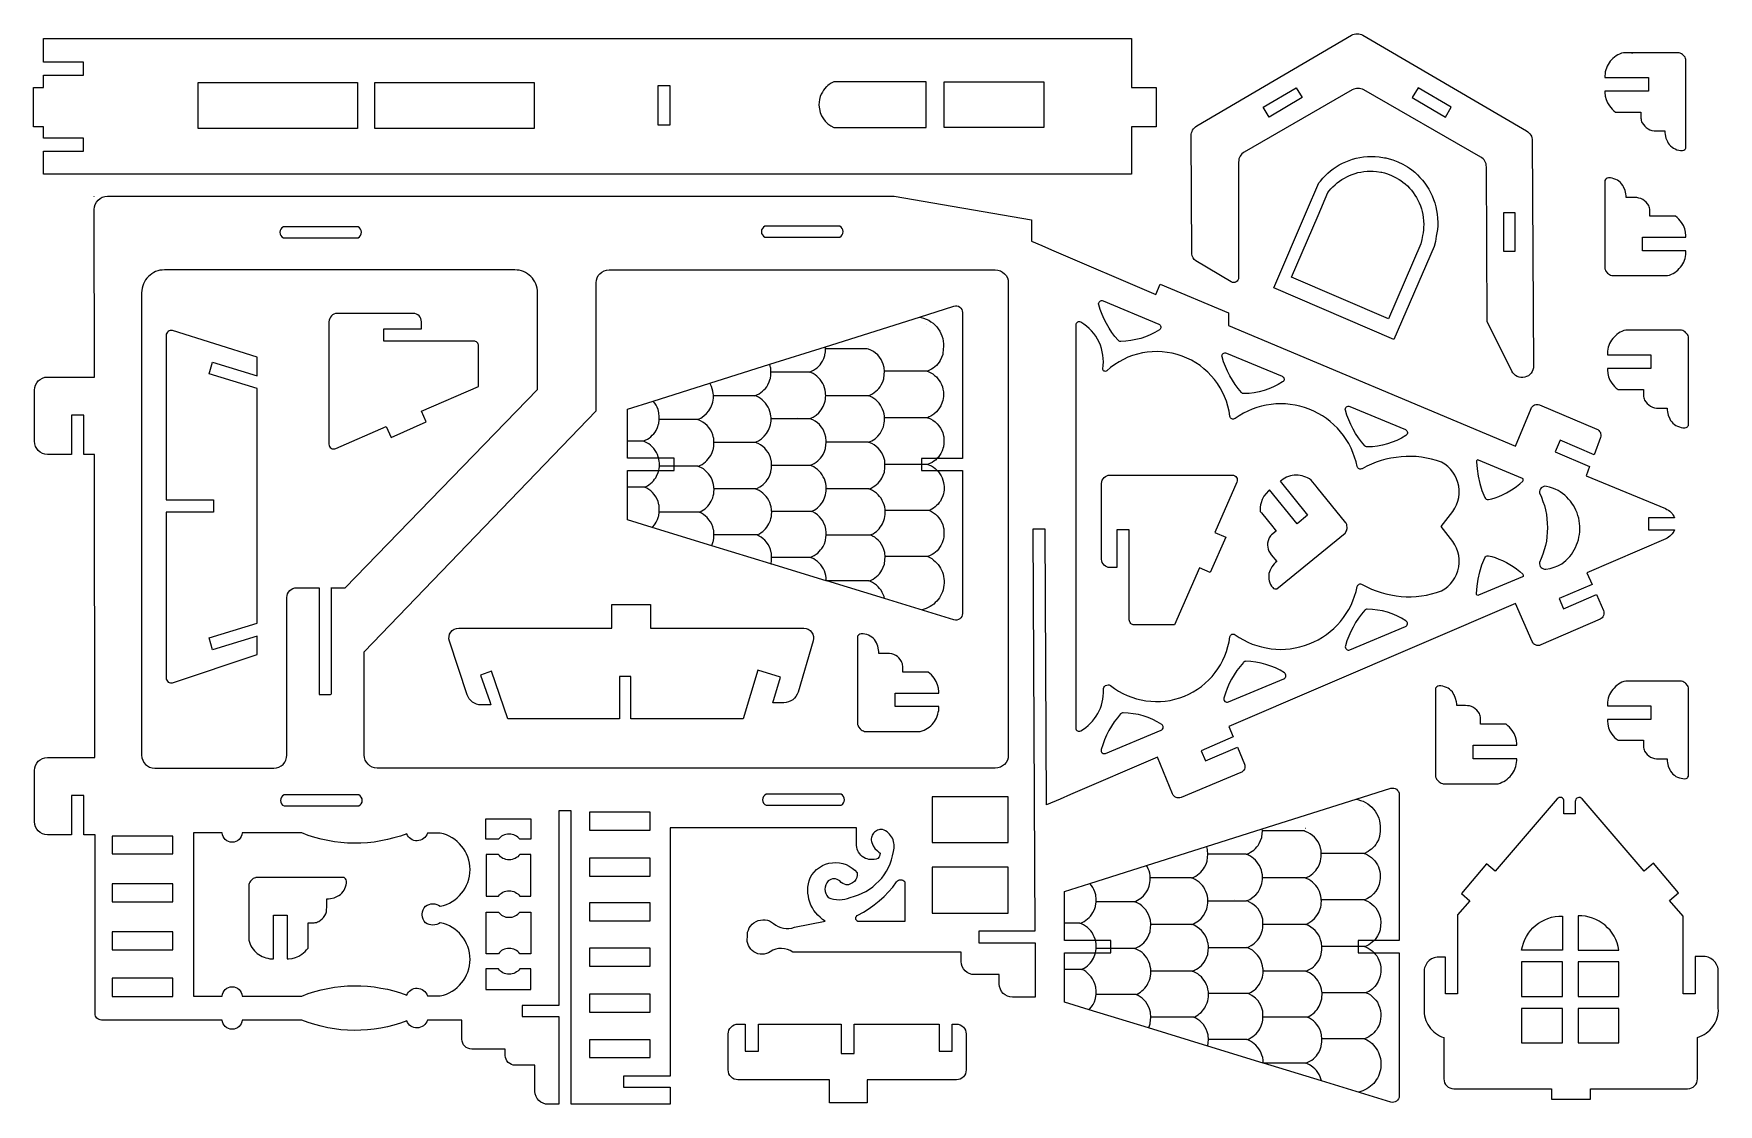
# Model space of a CAD drawing. Extents: x -9.9 to 7.5, y -1.8 to 9.2.
import ezdxf

# ---------------------------------------------------------------- set-up
doc = ezdxf.new("R2010")
doc.units = 0
doc.layers.add('Default_Layer', color=1, linetype='CONTINUOUS')

msp = doc.modelspace()

# ---------------------------------------------------------------- linework, layer by layer
at = {"layer": 'Default_Layer'}
for points in [[(2.52, 6.729), (2.518, 6.716), (2.513, 6.704), (2.505, 6.693), (2.495, 6.685), (2.482, 6.68), (2.469, 6.679), (2.456, 6.681), (2.444, 6.686), (2.081, 6.902), (2.064, 6.916), (2.051, 6.933), (2.043, 6.953), (2.04, 6.974), (2.032, 8.189), (2.033, 8.205), (2.036, 8.22), (2.041, 8.235), (2.047, 8.249), (2.056, 8.261), (2.066, 8.273), (2.077, 8.283), (2.09, 8.292), (3.682, 9.225), (3.696, 9.232), (3.711, 9.237), (3.726, 9.24), (3.741, 9.241), (3.757, 9.24), (3.772, 9.237), (3.787, 9.232), (3.801, 9.225), (5.486, 8.241), (5.499, 8.232), (5.51, 8.222), (5.52, 8.211), (5.528, 8.198), (5.535, 8.185), (5.54, 8.17), (5.543, 8.155), (5.544, 8.14), (5.558, 5.82), (5.556, 5.799), (5.551, 5.78), (5.543, 5.762), (5.533, 5.746), (5.519, 5.732), (5.504, 5.72), (5.486, 5.711), (5.467, 5.704), (5.447, 5.701), (5.427, 5.702), (5.408, 5.705), (5.39, 5.712), (5.373, 5.722), (5.358, 5.734), (5.345, 5.749), (5.334, 5.767), (5.081, 6.278), (5.073, 7.87), (5.071, 7.885), (5.068, 7.9), (5.063, 7.915), (5.057, 7.928), (5.048, 7.941), (5.038, 7.952), (5.026, 7.963), (5.013, 7.971), (3.809, 8.662), (3.795, 8.669), (3.78, 8.674), (3.765, 8.676), (3.75, 8.677), (3.735, 8.676), (3.72, 8.674), (3.705, 8.669), (3.691, 8.662), (2.579, 8.022), (2.566, 8.013), (2.555, 8.003), (2.544, 7.992), (2.536, 7.979), (2.529, 7.965), (2.524, 7.951), (2.521, 7.935), (2.52, 7.92), (2.52, 6.729)], [(1.417, 8.283), (1.417, 7.794), (-9.786, 7.794), (-9.786, 8.03), (-9.373, 8.03), (-9.373, 8.165), (-9.786, 8.165), (-9.786, 8.283), (-9.887, 8.283), (-9.887, 8.687), (-9.786, 8.687), (-9.786, 8.813), (-9.373, 8.813), (-9.373, 8.948), (-9.786, 8.948), (-9.786, 9.193), (1.417, 9.193), (1.417, 8.687), (1.673, 8.687), (1.673, 8.283), (1.417, 8.283)], [(6.955, 8.1), (6.968, 8.086), (6.983, 8.073), (6.999, 8.063), (7.016, 8.054), (7.034, 8.047), (7.052, 8.042), (7.071, 8.039), (7.09, 8.039), (7.104, 8.041), (7.115, 8.048), (7.122, 8.055), (7.127, 8.063), (7.127, 8.973), (7.127, 8.976), (7.122, 8.987), (7.117, 8.998), (7.101, 9.018), (7.091, 9.026), (7.08, 9.034), (7.068, 9.04), (7.055, 9.044), (7.051, 9.045), (6.581, 9.045), (6.565, 9.045), (6.563, 9.045), (6.483, 9.045), (6.463, 9.039), (6.443, 9.031), (6.425, 9.022), (6.407, 9.012), (6.391, 9), (6.375, 8.987), (6.361, 8.973), (6.347, 8.957), (6.335, 8.941), (6.325, 8.924), (6.315, 8.906), (6.307, 8.887), (6.301, 8.868), (6.296, 8.848), (6.293, 8.827), (6.291, 8.806), (6.291, 8.789), (6.74, 8.789), (6.74, 8.649), (6.292, 8.649), (6.292, 8.636), (6.296, 8.599), (6.305, 8.563), (6.319, 8.529), (6.338, 8.498), (6.352, 8.48), (6.367, 8.463), (6.383, 8.448), (6.401, 8.434), (6.423, 8.434), (6.608, 8.434), (6.626, 8.434), (6.663, 8.434), (6.663, 8.373), (6.664, 8.36), (6.666, 8.347), (6.67, 8.335), (6.676, 8.324), (6.688, 8.305), (6.702, 8.288), (6.718, 8.274), (6.736, 8.262), (6.755, 8.252), (6.776, 8.246), (6.798, 8.242), (6.82, 8.242), (6.908, 8.242), (6.909, 8.223), (6.911, 8.204), (6.92, 8.167), (6.935, 8.132), (6.944, 8.115), (6.955, 8.1)], [(-8.194, 8.266), (-8.194, 8.738), (-6.551, 8.738), (-6.551, 8.266), (-8.194, 8.266)], [(-6.374, 8.266), (-6.374, 8.738), (-4.732, 8.738), (-4.732, 8.266), (-6.374, 8.266)], [(-3.46, 8.302), (-3.334, 8.302), (-3.334, 8.706), (-3.46, 8.706), (-3.46, 8.302)], [(-1.647, 8.274), (-0.697, 8.274), (-0.697, 8.746), (-1.647, 8.746), (-1.649, 8.745), (-1.662, 8.739), (-1.675, 8.732), (-1.696, 8.717), (-1.708, 8.708), (-1.719, 8.699), (-1.724, 8.694), (-1.725, 8.693), (-1.74, 8.676), (-1.754, 8.658), (-1.766, 8.639), (-1.777, 8.619), (-1.787, 8.593), (-1.795, 8.565), (-1.799, 8.537), (-1.801, 8.51), (-1.8, 8.486), (-1.797, 8.467), (-1.788, 8.43), (-1.774, 8.396), (-1.755, 8.364), (-1.737, 8.34), (-1.726, 8.329), (-1.723, 8.326), (-1.709, 8.313), (-1.68, 8.292), (-1.647, 8.274)], [(-0.512, 8.274), (-0.512, 8.746), (0.515, 8.746), (0.515, 8.274), (-0.512, 8.274)], [(2.834, 8.382), (2.774, 8.483), (3.114, 8.685), (3.174, 8.584), (2.834, 8.382)], [(4.649, 8.382), (4.709, 8.483), (4.369, 8.685), (4.309, 8.584), (4.649, 8.382)], [(4.556, 7.156), (4.546, 7.103), (4.533, 7.051), (4.12, 6.091), (2.882, 6.624), (3.221, 7.412), (3.348, 7.706), (3.362, 7.724), (3.386, 7.752), (3.411, 7.779), (3.438, 7.804), (3.466, 7.828), (3.495, 7.85), (3.525, 7.871), (3.557, 7.89), (3.589, 7.907), (3.623, 7.923), (3.658, 7.936), (3.694, 7.948), (3.73, 7.958), (3.767, 7.966), (3.805, 7.972), (3.848, 7.976), (3.891, 7.977), (3.926, 7.977), (3.969, 7.973), (4.024, 7.964), (4.035, 7.962), (4.072, 7.953), (4.109, 7.942), (4.161, 7.922), (4.211, 7.898), (4.259, 7.869), (4.279, 7.856), (4.304, 7.838), (4.334, 7.814), (4.362, 7.788), (4.388, 7.761), (4.413, 7.733), (4.437, 7.703), (4.458, 7.672), (4.478, 7.64), (4.496, 7.607), (4.513, 7.572), (4.528, 7.535), (4.541, 7.498), (4.551, 7.46), (4.559, 7.422), (4.565, 7.384), (4.569, 7.342), (4.571, 7.298), (4.57, 7.262), (4.567, 7.226), (4.562, 7.19), (4.556, 7.156)], [(4.414, 7.164), (4.406, 7.121), (4.396, 7.079), (4.062, 6.305), (3.064, 6.735), (3.338, 7.37), (3.44, 7.607), (3.451, 7.622), (3.471, 7.644), (3.491, 7.666), (3.513, 7.686), (3.535, 7.705), (3.559, 7.723), (3.583, 7.74), (3.609, 7.755), (3.635, 7.769), (3.662, 7.782), (3.69, 7.793), (3.719, 7.803), (3.748, 7.811), (3.778, 7.817), (3.809, 7.822), (3.843, 7.825), (3.878, 7.826), (3.907, 7.826), (3.941, 7.823), (3.985, 7.816), (3.994, 7.814), (4.024, 7.807), (4.054, 7.797), (4.096, 7.781), (4.136, 7.762), (4.175, 7.739), (4.191, 7.729), (4.211, 7.713), (4.235, 7.694), (4.258, 7.674), (4.279, 7.652), (4.299, 7.629), (4.318, 7.605), (4.336, 7.58), (4.352, 7.555), (4.366, 7.528), (4.38, 7.499), (4.392, 7.47), (4.402, 7.439), (4.411, 7.409), (4.417, 7.379), (4.422, 7.348), (4.425, 7.314), (4.426, 7.278), (4.425, 7.249), (4.423, 7.22), (4.419, 7.192), (4.414, 7.164)], [(6.464, 7.695), (6.451, 7.709), (6.436, 7.722), (6.42, 7.732), (6.403, 7.741), (6.385, 7.748), (6.367, 7.753), (6.348, 7.756), (6.329, 7.756), (6.315, 7.754), (6.304, 7.747), (6.297, 7.74), (6.291, 7.731), (6.291, 6.822), (6.292, 6.819), (6.297, 6.808), (6.302, 6.797), (6.317, 6.777), (6.328, 6.768), (6.339, 6.761), (6.351, 6.755), (6.364, 6.751), (6.368, 6.75), (6.838, 6.75), (6.854, 6.75), (6.856, 6.75), (6.936, 6.75), (6.956, 6.756), (6.976, 6.764), (6.994, 6.773), (7.012, 6.783), (7.028, 6.795), (7.044, 6.808), (7.058, 6.822), (7.072, 6.838), (7.083, 6.854), (7.094, 6.871), (7.103, 6.889), (7.111, 6.908), (7.118, 6.927), (7.123, 6.947), (7.126, 6.968), (7.127, 6.989), (7.127, 7.006), (6.679, 7.006), (6.679, 7.146), (7.127, 7.146), (7.127, 7.159), (7.123, 7.196), (7.114, 7.232), (7.1, 7.265), (7.081, 7.297), (7.067, 7.315), (7.052, 7.332), (7.036, 7.347), (7.018, 7.361), (6.996, 7.361), (6.811, 7.361), (6.793, 7.361), (6.756, 7.361), (6.756, 7.422), (6.755, 7.435), (6.752, 7.448), (6.749, 7.46), (6.743, 7.471), (6.731, 7.49), (6.717, 7.507), (6.701, 7.521), (6.683, 7.533), (6.663, 7.543), (6.643, 7.549), (6.621, 7.553), (6.599, 7.553), (6.511, 7.553), (6.51, 7.572), (6.508, 7.591), (6.499, 7.628), (6.484, 7.663), (6.475, 7.679), (6.464, 7.695)], [(-8.384, -0.915), (-8.384, -0.915), (-8.39, -0.915), (-9.188, -0.915), (-9.201, -0.914), (-9.214, -0.91), (-9.225, -0.903), (-9.235, -0.895), (-9.243, -0.885), (-9.25, -0.874), (-9.254, -0.861), (-9.255, -0.848), (-9.255, 0.993), (-9.369, 0.993), (-9.369, 1.397), (-9.499, 1.397), (-9.499, 0.993), (-9.744, 0.993), (-9.771, 0.996), (-9.796, 1.003), (-9.819, 1.016), (-9.839, 1.032), (-9.855, 1.052), (-9.868, 1.075), (-9.876, 1.1), (-9.878, 1.128), (-9.878, 1.654), (-9.876, 1.681), (-9.868, 1.706), (-9.855, 1.729), (-9.839, 1.749), (-9.819, 1.766), (-9.796, 1.778), (-9.771, 1.786), (-9.744, 1.789), (-9.256, 1.789), (-9.26, 4.909), (-9.369, 4.909), (-9.369, 5.314), (-9.499, 5.314), (-9.499, 4.909), (-9.744, 4.909), (-9.771, 4.912), (-9.796, 4.92), (-9.819, 4.932), (-9.839, 4.949), (-9.855, 4.969), (-9.868, 4.992), (-9.876, 5.017), (-9.878, 5.044), (-9.878, 5.571), (-9.876, 5.598), (-9.868, 5.623), (-9.855, 5.646), (-9.839, 5.666), (-9.819, 5.682), (-9.796, 5.695), (-9.771, 5.703), (-9.744, 5.705), (-9.261, 5.705), (-9.263, 7.432), (-9.261, 7.458), (-9.253, 7.484), (-9.241, 7.507), (-9.224, 7.527), (-9.203, 7.544), (-9.18, 7.557), (-9.155, 7.564), (-9.128, 7.567), (-1.026, 7.567), (0.389, 7.323), (0.389, 7.104), (0.493, 7.059), (0.592, 7.017), (1.669, 6.556), (1.712, 6.661), (2.415, 6.367), (2.415, 6.236), (5.371, 4.994), (5.531, 5.382), (5.537, 5.393), (5.545, 5.404), (5.556, 5.412), (5.567, 5.418), (5.58, 5.422), (5.593, 5.423), (5.606, 5.422), (5.619, 5.418), (6.209, 5.17), (6.22, 5.164), (6.23, 5.156), (6.238, 5.146), (6.245, 5.135), (6.248, 5.123), (6.25, 5.11), (6.249, 5.098), (6.246, 5.085), (6.18, 4.906), (5.832, 5.056), (5.78, 4.936), (6.134, 4.784), (6.1, 4.69), (6.916, 4.351), (6.931, 4.343), (6.946, 4.335), (6.959, 4.324), (6.972, 4.313), (6.983, 4.3), (6.993, 4.287), (7.001, 4.272), (7.008, 4.257), (6.742, 4.257), (6.742, 4.132), (7.008, 4.132), (7.001, 4.117), (6.992, 4.103), (6.983, 4.09), (6.972, 4.078), (6.96, 4.066), (6.947, 4.056), (6.933, 4.048), (6.918, 4.04), (6.107, 3.691), (6.16, 3.57), (5.822, 3.424), (5.867, 3.32), (6.205, 3.466), (6.277, 3.302), (6.281, 3.289), (6.282, 3.276), (6.281, 3.263), (6.277, 3.25), (6.271, 3.238), (6.263, 3.228), (6.253, 3.22), (6.242, 3.213), (5.631, 2.947), (5.618, 2.943), (5.604, 2.942), (5.591, 2.943), (5.579, 2.947), (5.567, 2.952), (5.557, 2.96), (5.549, 2.971), (5.542, 2.982), (5.371, 3.375), (2.42, 2.107), (2.464, 2), (2.133, 1.858), (2.178, 1.753), (2.508, 1.895), (2.58, 1.721), (2.584, 1.708), (2.585, 1.695), (2.584, 1.682), (2.58, 1.669), (2.574, 1.658), (2.565, 1.647), (2.555, 1.639), (2.544, 1.633), (1.928, 1.378), (1.915, 1.374), (1.902, 1.373), (1.889, 1.374), (1.876, 1.378), (1.865, 1.384), (1.855, 1.392), (1.846, 1.402), (1.84, 1.414), (1.684, 1.791), (0.79, 1.407), (0.789, 1.407), (0.788, 1.406), (0.683, 1.361), (0.541, 1.3), (0.528, 4.139), (0.402, 4.139), (0.423, -0.001), (-0.154, -0.001), (-0.154, -0.119), (0.424, -0.119), (0.427, -0.679), (0.191, -0.679), (0.164, -0.676), (0.139, -0.668), (0.116, -0.656), (0.096, -0.64), (0.079, -0.62), (0.067, -0.597), (0.059, -0.571), (0.056, -0.544), (0.056, -0.447), (-0.2, -0.447), (-0.228, -0.445), (-0.253, -0.437), (-0.276, -0.424), (-0.296, -0.408), (-0.312, -0.388), (-0.325, -0.365), (-0.332, -0.34), (-0.335, -0.313), (-0.335, -0.216), (-2.07, -0.216), (-2.097, -0.199), (-2.126, -0.187), (-2.155, -0.18), (-2.185, -0.177), (-2.216, -0.179), (-2.246, -0.185), (-2.275, -0.196), (-2.302, -0.212), (-2.322, -0.223), (-2.342, -0.231), (-2.364, -0.236), (-2.386, -0.238), (-2.407, -0.236), (-2.429, -0.232), (-2.45, -0.224), (-2.47, -0.214), (-2.488, -0.2), (-2.504, -0.184), (-2.517, -0.166), (-2.527, -0.147), (-2.534, -0.126), (-2.539, -0.105), (-2.54, -0.083), (-2.538, -0.06), (-2.538, -0.035), (-2.535, -0.011), (-2.528, 0.011), (-2.518, 0.033), (-2.505, 0.053), (-2.489, 0.071), (-2.47, 0.087), (-2.449, 0.099), (-2.427, 0.109), (-2.403, 0.115), (-2.38, 0.118), (-2.356, 0.117), (-2.332, 0.112), (-2.31, 0.105), (-2.288, 0.093), (-2.268, 0.079), (-2.245, 0.061), (-2.22, 0.047), (-2.194, 0.037), (-2.166, 0.03), (-2.138, 0.027), (-2.11, 0.028), (-2.081, 0.032), (-2.053, 0.041), (-1.736, 0.104), (-1.763, 0.122), (-1.789, 0.143), (-1.812, 0.165), (-1.833, 0.189), (-1.852, 0.214), (-1.869, 0.241), (-1.883, 0.269), (-1.895, 0.299), (-1.904, 0.329), (-1.91, 0.359), (-1.914, 0.391), (-1.915, 0.423), (-1.914, 0.454), (-1.909, 0.486), (-1.902, 0.518), (-1.892, 0.55), (-1.892, 0.55), (-1.873, 0.581), (-1.85, 0.609), (-1.825, 0.635), (-1.797, 0.657), (-1.766, 0.675), (-1.733, 0.689), (-1.698, 0.699), (-1.662, 0.705), (-1.626, 0.707), (-1.59, 0.704), (-1.555, 0.696), (-1.521, 0.685), (-1.489, 0.669), (-1.459, 0.65), (-1.431, 0.627), (-1.406, 0.6), (-1.407, 0.576), (-1.412, 0.553), (-1.422, 0.532), (-1.436, 0.513), (-1.454, 0.497), (-1.475, 0.486), (-1.497, 0.479), (-1.521, 0.477), (-1.521, 0.477), (-1.539, 0.483), (-1.556, 0.492), (-1.572, 0.503), (-1.586, 0.517), (-1.6, 0.527), (-1.614, 0.533), (-1.63, 0.538), (-1.646, 0.539), (-1.662, 0.538), (-1.678, 0.533), (-1.692, 0.527), (-1.706, 0.517), (-1.72, 0.498), (-1.73, 0.477), (-1.737, 0.455), (-1.739, 0.433), (-1.737, 0.41), (-1.73, 0.388), (-1.72, 0.367), (-1.706, 0.348), (-1.678, 0.338), (-1.65, 0.33), (-1.621, 0.326), (-1.592, 0.324), (-1.563, 0.326), (-1.534, 0.33), (-1.506, 0.338), (-1.479, 0.348), (-1.436, 0.359), (-1.395, 0.374), (-1.355, 0.391), (-1.317, 0.41), (-1.28, 0.433), (-1.246, 0.458), (-1.214, 0.486), (-1.183, 0.515), (-1.155, 0.547), (-1.13, 0.581), (-1.107, 0.617), (-1.086, 0.655), (-1.069, 0.694), (-1.054, 0.735), (-1.043, 0.777), (-1.034, 0.82), (-1.03, 0.838), (-1.027, 0.856), (-1.026, 0.873), (-1.026, 0.891), (-1.029, 0.908), (-1.033, 0.925), (-1.038, 0.941), (-1.045, 0.957), (-1.053, 0.972), (-1.063, 0.986), (-1.074, 0.999), (-1.087, 1.012), (-1.1, 1.023), (-1.115, 1.032), (-1.131, 1.041), (-1.148, 1.048), (-1.161, 1.048), (-1.174, 1.047), (-1.186, 1.044), (-1.198, 1.04), (-1.21, 1.034), (-1.22, 1.027), (-1.23, 1.019), (-1.239, 1.01), (-1.246, 0.999), (-1.252, 0.988), (-1.257, 0.976), (-1.26, 0.964), (-1.262, 0.951), (-1.262, 0.938), (-1.261, 0.925), (-1.258, 0.913), (-1.251, 0.896), (-1.243, 0.88), (-1.224, 0.851), (-1.199, 0.826), (-1.186, 0.814), (-1.171, 0.804), (-1.178, 0.773), (-1.181, 0.767), (-1.195, 0.749), (-1.213, 0.743), (-1.231, 0.739), (-1.25, 0.737), (-1.268, 0.737), (-1.287, 0.739), (-1.305, 0.744), (-1.322, 0.75), (-1.339, 0.759), (-1.355, 0.77), (-1.369, 0.783), (-1.381, 0.797), (-1.392, 0.812), (-1.4, 0.829), (-1.407, 0.846), (-1.411, 0.865), (-1.413, 0.884), (-1.413, 0.885), (-1.413, 0.901), (-1.413, 0.902), (-1.413, 1.064), (-3.334, 1.064), (-3.334, -1.492), (-3.814, -1.492), (-3.814, -1.606), (-3.334, -1.606), (-3.334, -1.782), (-4.353, -1.782), (-4.353, -0.879), (-4.353, -0.765), (-4.353, 1.241), (-4.479, 1.241), (-4.479, -0.765), (-4.856, -0.765), (-4.856, -0.879), (-4.479, -0.879), (-4.479, -1.782), (-4.59, -1.782), (-4.617, -1.78), (-4.642, -1.772), (-4.665, -1.76), (-4.685, -1.743), (-4.701, -1.724), (-4.714, -1.701), (-4.722, -1.676), (-4.725, -1.649), (-4.728, -1.378), (-4.928, -1.381), (-4.948, -1.379), (-4.968, -1.374), (-4.985, -1.364), (-5.001, -1.352), (-5.014, -1.336), (-5.023, -1.319), (-5.029, -1.3), (-5.031, -1.28), (-5.031, -1.214), (-5.376, -1.214), (-5.397, -1.212), (-5.416, -1.206), (-5.433, -1.197), (-5.448, -1.184), (-5.46, -1.169), (-5.469, -1.152), (-5.475, -1.133), (-5.477, -1.113), (-5.477, -0.915), (-5.673, -0.916), (-5.674, -0.916), (-5.701, -0.916), (-5.833, -0.917), (-5.84, -0.933), (-5.849, -0.948), (-5.86, -0.962), (-5.873, -0.973), (-5.887, -0.982), (-5.903, -0.989), (-5.92, -0.994), (-5.937, -0.996), (-5.955, -0.995), (-5.972, -0.991), (-5.988, -0.985), (-6.003, -0.977), (-6.017, -0.966), (-6.028, -0.954), (-6.038, -0.939), (-6.046, -0.923), (-6.111, -0.947), (-6.178, -0.967), (-6.245, -0.984), (-6.312, -0.998), (-6.38, -1.009), (-6.449, -1.016), (-6.517, -1.02), (-6.586, -1.021), (-6.654, -1.019), (-6.723, -1.014), (-6.791, -1.005), (-6.859, -0.994), (-6.926, -0.979), (-6.993, -0.961), (-7.059, -0.939), (-7.124, -0.915), (-7.739, -0.915), (-7.743, -0.935), (-7.75, -0.953), (-7.76, -0.969), (-7.772, -0.983), (-7.788, -0.994), (-7.805, -1.003), (-7.823, -1.008), (-7.843, -1.01), (-7.863, -1.008), (-7.882, -1.003), (-7.899, -0.994), (-7.914, -0.983), (-7.927, -0.969), (-7.937, -0.953), (-7.944, -0.935), (-7.947, -0.915), (-8.357, -0.915), (-8.384, -0.915)], [(5.249, 7.003), (5.367, 7.003), (5.367, 7.398), (5.249, 7.398), (5.249, 7.003)], [(-7.316, 7.253), (-7.331, 7.243), (-7.342, 7.23), (-7.35, 7.214), (-7.352, 7.196), (-7.35, 7.178), (-7.342, 7.162), (-7.331, 7.149), (-7.316, 7.139), (-6.545, 7.139), (-6.531, 7.15), (-6.52, 7.163), (-6.513, 7.179), (-6.51, 7.196), (-6.513, 7.214), (-6.52, 7.23), (-6.531, 7.243), (-6.545, 7.253), (-7.316, 7.253)], [(-2.357, 7.259), (-2.372, 7.25), (-2.383, 7.236), (-2.391, 7.22), (-2.393, 7.203), (-2.391, 7.185), (-2.383, 7.169), (-2.372, 7.155), (-2.357, 7.146), (-1.586, 7.146), (-1.572, 7.156), (-1.561, 7.169), (-1.554, 7.185), (-1.551, 7.203), (-1.554, 7.22), (-1.561, 7.236), (-1.572, 7.249), (-1.586, 7.259), (-2.357, 7.259)], [(-4.698, 5.577), (-4.698, 6.574), (-4.699, 6.598), (-4.703, 6.621), (-4.709, 6.644), (-4.717, 6.665), (-4.727, 6.686), (-4.739, 6.706), (-4.752, 6.724), (-4.767, 6.74), (-4.784, 6.756), (-4.802, 6.769), (-4.822, 6.781), (-4.842, 6.791), (-4.864, 6.799), (-4.887, 6.805), (-4.91, 6.808), (-4.934, 6.81), (-8.539, 6.81), (-8.563, 6.808), (-8.587, 6.805), (-8.609, 6.799), (-8.631, 6.791), (-8.651, 6.781), (-8.671, 6.769), (-8.689, 6.756), (-8.706, 6.74), (-8.721, 6.724), (-8.735, 6.706), (-8.746, 6.686), (-8.756, 6.665), (-8.764, 6.644), (-8.77, 6.621), (-8.774, 6.598), (-8.775, 6.574), (-8.775, 1.813), (-8.772, 1.786), (-8.764, 1.761), (-8.752, 1.738), (-8.735, 1.718), (-8.715, 1.702), (-8.693, 1.689), (-8.667, 1.681), (-8.64, 1.679), (-7.415, 1.679), (-7.388, 1.681), (-7.363, 1.689), (-7.34, 1.701), (-7.319, 1.718), (-7.302, 1.739), (-7.29, 1.762), (-7.282, 1.787), (-7.28, 1.813), (-7.28, 3.435), (-7.278, 3.456), (-7.272, 3.475), (-7.263, 3.492), (-7.25, 3.507), (-7.235, 3.519), (-7.218, 3.529), (-7.199, 3.534), (-7.179, 3.537), (-6.947, 3.537), (-6.947, 2.437), (-6.829, 2.437), (-6.823, 2.44), (-6.821, 2.446), (-6.821, 3.528), (-6.823, 3.534), (-6.678, 3.534), (-4.698, 5.577)], [(-6.484, 2.875), (-4.096, 5.358), (-4.096, 6.675), (-4.093, 6.702), (-4.085, 6.727), (-4.073, 6.75), (-4.057, 6.77), (-4.037, 6.787), (-4.014, 6.799), (-3.988, 6.807), (-3.961, 6.81), (0.014, 6.81), (0.041, 6.807), (0.067, 6.799), (0.09, 6.787), (0.11, 6.77), (0.126, 6.75), (0.139, 6.727), (0.146, 6.702), (0.149, 6.675), (0.149, 1.813), (0.146, 1.786), (0.139, 1.761), (0.126, 1.738), (0.11, 1.718), (0.09, 1.702), (0.067, 1.689), (0.041, 1.681), (0.014, 1.679), (-4.096, 1.679), (-4.096, 1.679), (-6.349, 1.679), (-6.376, 1.682), (-6.402, 1.69), (-6.424, 1.702), (-6.444, 1.719), (-6.461, 1.739), (-6.473, 1.762), (-6.481, 1.787), (-6.484, 1.814), (-6.484, 2.875)], [(-3.772, 4.743), (-3.451, 4.743), (-3.292, 4.743), (-3.292, 4.787), (-3.292, 4.869), (-3.451, 4.869), (-3.772, 4.869), (-3.772, 5.046), (-3.772, 5.374), (-3.508, 5.458), (-2.925, 5.642), (-2.307, 5.837), (-1.734, 6.018), (-0.766, 6.324), (-0.412, 6.436), (-0.396, 6.439), (-0.38, 6.438), (-0.365, 6.434), (-0.352, 6.426), (-0.34, 6.415), (-0.331, 6.402), (-0.326, 6.387), (-0.324, 6.372), (-0.324, 4.868), (-0.583, 4.868), (-0.745, 4.868), (-0.745, 4.806), (-0.745, 4.742), (-0.58, 4.742), (-0.324, 4.742), (-0.324, 3.27), (-0.326, 3.254), (-0.331, 3.239), (-0.34, 3.226), (-0.351, 3.215), (-0.365, 3.208), (-0.38, 3.203), (-0.396, 3.202), (-0.411, 3.205), (-1.125, 3.424), (-1.72, 3.606), (-1.725, 3.607), (-2.295, 3.782), (-2.905, 3.969), (-3.518, 4.157), (-3.772, 4.234), (-3.772, 4.573), (-3.772, 4.743)], [(1.698, 6.251), (1.706, 6.246), (1.712, 6.24), (1.717, 6.232), (1.719, 6.223), (1.718, 6.214), (1.716, 6.205), (1.711, 6.198), (1.704, 6.192), (1.658, 6.165), (1.611, 6.141), (1.563, 6.121), (1.513, 6.104), (1.462, 6.091), (1.411, 6.081), (1.358, 6.075), (1.306, 6.072), (1.298, 6.073), (1.292, 6.075), (1.286, 6.079), (1.28, 6.084), (1.246, 6.124), (1.215, 6.166), (1.186, 6.21), (1.159, 6.256), (1.136, 6.302), (1.114, 6.351), (1.096, 6.4), (1.08, 6.45), (1.079, 6.46), (1.081, 6.469), (1.084, 6.477), (1.091, 6.485), (1.098, 6.49), (1.107, 6.493), (1.117, 6.493), (1.126, 6.49), (1.698, 6.251)], [(-6.256, 5.195), (-6.206, 5.083), (-5.844, 5.243), (-5.893, 5.353), (-5.305, 5.61), (-5.305, 6.025), (-5.306, 6.036), (-5.309, 6.045), (-5.313, 6.054), (-5.319, 6.061), (-5.327, 6.067), (-5.336, 6.072), (-5.345, 6.075), (-5.355, 6.076), (-6.282, 6.076), (-6.282, 6.202), (-5.894, 6.202), (-5.894, 6.276), (-5.896, 6.293), (-5.901, 6.308), (-5.908, 6.323), (-5.919, 6.336), (-5.932, 6.346), (-5.946, 6.354), (-5.962, 6.359), (-5.979, 6.36), (-6.762, 6.36), (-6.779, 6.359), (-6.795, 6.354), (-6.809, 6.346), (-6.821, 6.336), (-6.832, 6.323), (-6.839, 6.309), (-6.844, 6.293), (-6.846, 6.276), (-6.846, 5.015), (-6.844, 5.002), (-6.84, 4.991), (-6.833, 4.981), (-6.823, 4.973), (-6.812, 4.967), (-6.8, 4.965), (-6.787, 4.965), (-6.775, 4.969), (-6.256, 5.195)], [(4.607, 4.166), (4.655, 4.228), (4.702, 4.29), (4.727, 4.321), (4.748, 4.355), (4.765, 4.39), (4.778, 4.427), (4.787, 4.465), (4.791, 4.504), (4.791, 4.543), (4.787, 4.583), (4.778, 4.621), (4.765, 4.658), (4.748, 4.694), (4.727, 4.727), (4.702, 4.757), (4.674, 4.784), (4.643, 4.809), (4.609, 4.829), (4.558, 4.846), (4.507, 4.86), (4.455, 4.872), (4.403, 4.88), (4.35, 4.886), (4.298, 4.888), (4.245, 4.888), (4.193, 4.885), (4.141, 4.879), (4.089, 4.871), (4.037, 4.86), (3.987, 4.845), (3.936, 4.829), (3.887, 4.809), (3.839, 4.787), (3.791, 4.762), (3.784, 4.759), (3.776, 4.757), (3.768, 4.758), (3.761, 4.76), (3.754, 4.764), (3.748, 4.77), (3.744, 4.777), (3.742, 4.784), (3.73, 4.834), (3.715, 4.882), (3.698, 4.93), (3.678, 4.975), (3.654, 5.02), (3.629, 5.062), (3.6, 5.103), (3.57, 5.142), (3.537, 5.179), (3.501, 5.214), (3.464, 5.247), (3.424, 5.278), (3.383, 5.306), (3.34, 5.331), (3.294, 5.354), (3.248, 5.374), (3.2, 5.392), (3.151, 5.406), (3.102, 5.416), (3.052, 5.424), (3.002, 5.429), (2.953, 5.43), (2.903, 5.429), (2.854, 5.424), (2.804, 5.416), (2.756, 5.406), (2.708, 5.392), (2.661, 5.375), (2.615, 5.356), (2.57, 5.333), (2.526, 5.308), (2.484, 5.279), (2.476, 5.275), (2.468, 5.273), (2.459, 5.273), (2.451, 5.276), (2.443, 5.28), (2.437, 5.286), (2.433, 5.294), (2.431, 5.302), (2.422, 5.355), (2.41, 5.406), (2.395, 5.456), (2.376, 5.504), (2.354, 5.551), (2.329, 5.596), (2.302, 5.64), (2.271, 5.681), (2.238, 5.72), (2.202, 5.757), (2.163, 5.791), (2.123, 5.823), (2.08, 5.852), (2.034, 5.878), (1.987, 5.901), (1.938, 5.921), (1.888, 5.938), (1.837, 5.951), (1.785, 5.96), (1.734, 5.966), (1.682, 5.968), (1.631, 5.967), (1.579, 5.962), (1.529, 5.954), (1.479, 5.942), (1.429, 5.927), (1.381, 5.909), (1.334, 5.887), (1.289, 5.862), (1.245, 5.834), (1.202, 5.803), (1.162, 5.769), (1.156, 5.766), (1.149, 5.764), (1.142, 5.765), (1.136, 5.767), (1.13, 5.771), (1.126, 5.777), (1.123, 5.783), (1.122, 5.79), (1.126, 5.826), (1.128, 5.861), (1.127, 5.897), (1.123, 5.932), (1.117, 5.966), (1.108, 6), (1.097, 6.033), (1.083, 6.065), (1.067, 6.096), (1.049, 6.126), (1.028, 6.154), (1.006, 6.181), (0.981, 6.206), (0.954, 6.229), (0.925, 6.251), (0.895, 6.27), (0.886, 6.273), (0.878, 6.274), (0.869, 6.273), (0.861, 6.27), (0.854, 6.264), (0.848, 6.257), (0.845, 6.249), (0.844, 6.241), (0.844, 2.092), (0.845, 2.083), (0.848, 2.075), (0.854, 2.068), (0.861, 2.063), (0.869, 2.059), (0.878, 2.058), (0.886, 2.059), (0.895, 2.063), (0.922, 2.08), (0.948, 2.099), (0.972, 2.119), (0.995, 2.141), (1.017, 2.164), (1.036, 2.189), (1.054, 2.215), (1.07, 2.242), (1.084, 2.27), (1.097, 2.298), (1.107, 2.328), (1.115, 2.359), (1.122, 2.39), (1.126, 2.421), (1.128, 2.453), (1.128, 2.486), (1.129, 2.499), (1.134, 2.51), (1.141, 2.521), (1.151, 2.529), (1.163, 2.534), (1.176, 2.536), (1.188, 2.535), (1.201, 2.531), (1.242, 2.5), (1.285, 2.473), (1.329, 2.448), (1.374, 2.427), (1.421, 2.408), (1.469, 2.393), (1.517, 2.381), (1.566, 2.372), (1.616, 2.367), (1.666, 2.365), (1.715, 2.366), (1.765, 2.37), (1.815, 2.377), (1.865, 2.388), (1.914, 2.403), (1.962, 2.42), (2.009, 2.441), (2.054, 2.465), (2.097, 2.492), (2.138, 2.521), (2.177, 2.553), (2.213, 2.587), (2.247, 2.623), (2.279, 2.662), (2.308, 2.702), (2.334, 2.744), (2.358, 2.789), (2.379, 2.834), (2.396, 2.881), (2.411, 2.93), (2.423, 2.979), (2.431, 3.03), (2.433, 3.039), (2.437, 3.046), (2.443, 3.052), (2.451, 3.057), (2.459, 3.059), (2.468, 3.059), (2.476, 3.057), (2.484, 3.053), (2.526, 3.025), (2.57, 2.999), (2.615, 2.977), (2.661, 2.957), (2.708, 2.94), (2.756, 2.927), (2.804, 2.916), (2.854, 2.908), (2.903, 2.904), (2.953, 2.902), (3.002, 2.904), (3.052, 2.908), (3.102, 2.916), (3.151, 2.927), (3.2, 2.941), (3.248, 2.958), (3.294, 2.978), (3.34, 3.001), (3.383, 3.027), (3.424, 3.055), (3.464, 3.085), (3.501, 3.118), (3.537, 3.153), (3.57, 3.19), (3.6, 3.229), (3.629, 3.27), (3.654, 3.313), (3.678, 3.357), (3.698, 3.403), (3.715, 3.45), (3.73, 3.499), (3.742, 3.548), (3.744, 3.556), (3.748, 3.562), (3.754, 3.568), (3.761, 3.572), (3.768, 3.575), (3.776, 3.575), (3.784, 3.574), (3.791, 3.571), (3.839, 3.546), (3.887, 3.523), (3.936, 3.504), (3.987, 3.487), (4.037, 3.473), (4.089, 3.462), (4.141, 3.453), (4.193, 3.447), (4.245, 3.444), (4.298, 3.444), (4.35, 3.447), (4.403, 3.452), (4.455, 3.461), (4.507, 3.472), (4.558, 3.486), (4.609, 3.503), (4.643, 3.524), (4.674, 3.548), (4.702, 3.576), (4.727, 3.606), (4.748, 3.639), (4.765, 3.674), (4.778, 3.711), (4.787, 3.75), (4.791, 3.789), (4.791, 3.829), (4.787, 3.868), (4.778, 3.906), (4.765, 3.943), (4.748, 3.978), (4.727, 4.011), (4.702, 4.042), (4.655, 4.105), (4.607, 4.166)], [(-7.587, 5.588), (-8.081, 5.738), (-8.044, 5.859), (-7.587, 5.72), (-7.587, 5.911), (-8.457, 6.184), (-8.468, 6.186), (-8.48, 6.185), (-8.491, 6.182), (-8.502, 6.176), (-8.51, 6.168), (-8.517, 6.158), (-8.521, 6.147), (-8.522, 6.136), (-8.522, 4.442), (-8.034, 4.442), (-8.034, 4.316), (-8.522, 4.316), (-8.522, 2.606), (-8.521, 2.594), (-8.517, 2.583), (-8.51, 2.573), (-8.501, 2.565), (-8.491, 2.56), (-8.479, 2.556), (-8.467, 2.556), (-8.456, 2.558), (-7.587, 2.85), (-7.587, 3.038), (-8.044, 2.898), (-8.081, 3.019), (-7.587, 3.17), (-7.587, 5.588)], [(6.98, 5.244), (6.993, 5.23), (7.008, 5.218), (7.024, 5.207), (7.041, 5.199), (7.059, 5.192), (7.077, 5.187), (7.096, 5.184), (7.116, 5.183), (7.129, 5.186), (7.141, 5.193), (7.147, 5.2), (7.153, 5.208), (7.153, 6.118), (7.152, 6.12), (7.148, 6.132), (7.142, 6.143), (7.127, 6.162), (7.117, 6.171), (7.105, 6.179), (7.093, 6.184), (7.081, 6.189), (7.076, 6.19), (6.606, 6.19), (6.59, 6.19), (6.588, 6.19), (6.508, 6.19), (6.488, 6.184), (6.468, 6.176), (6.45, 6.167), (6.432, 6.156), (6.416, 6.145), (6.4, 6.131), (6.386, 6.117), (6.373, 6.102), (6.361, 6.086), (6.35, 6.069), (6.341, 6.051), (6.333, 6.032), (6.326, 6.012), (6.322, 5.992), (6.318, 5.972), (6.317, 5.951), (6.317, 5.934), (6.765, 5.934), (6.765, 5.794), (6.317, 5.794), (6.317, 5.78), (6.321, 5.744), (6.33, 5.708), (6.344, 5.674), (6.363, 5.642), (6.377, 5.624), (6.392, 5.608), (6.409, 5.593), (6.427, 5.579), (6.448, 5.579), (6.633, 5.579), (6.651, 5.579), (6.688, 5.579), (6.688, 5.517), (6.689, 5.504), (6.692, 5.492), (6.696, 5.48), (6.701, 5.469), (6.713, 5.45), (6.727, 5.433), (6.743, 5.418), (6.761, 5.406), (6.781, 5.397), (6.801, 5.39), (6.823, 5.387), (6.845, 5.386), (6.933, 5.386), (6.934, 5.367), (6.937, 5.348), (6.945, 5.312), (6.96, 5.277), (6.969, 5.26), (6.98, 5.244)], [(2.968, 5.714), (2.976, 5.709), (2.982, 5.703), (2.987, 5.695), (2.989, 5.686), (2.988, 5.677), (2.985, 5.668), (2.98, 5.661), (2.973, 5.655), (2.928, 5.628), (2.881, 5.604), (2.832, 5.584), (2.783, 5.567), (2.732, 5.554), (2.68, 5.544), (2.628, 5.538), (2.575, 5.536), (2.568, 5.536), (2.561, 5.538), (2.555, 5.542), (2.55, 5.547), (2.516, 5.587), (2.485, 5.629), (2.456, 5.673), (2.429, 5.719), (2.405, 5.765), (2.384, 5.814), (2.366, 5.863), (2.35, 5.913), (2.349, 5.923), (2.35, 5.932), (2.354, 5.94), (2.36, 5.948), (2.368, 5.953), (2.377, 5.956), (2.386, 5.956), (2.396, 5.953), (2.968, 5.714)], [(4.238, 5.164), (4.246, 5.16), (4.252, 5.153), (4.256, 5.145), (4.258, 5.136), (4.258, 5.127), (4.255, 5.118), (4.25, 5.111), (4.243, 5.105), (4.198, 5.078), (4.151, 5.054), (4.102, 5.034), (4.053, 5.017), (4.002, 5.004), (3.95, 4.994), (3.898, 4.988), (3.845, 4.986), (3.838, 4.987), (3.831, 4.989), (3.825, 4.992), (3.82, 4.997), (3.786, 5.038), (3.754, 5.08), (3.725, 5.124), (3.699, 5.169), (3.675, 5.216), (3.654, 5.264), (3.635, 5.313), (3.62, 5.364), (3.619, 5.373), (3.62, 5.382), (3.624, 5.391), (3.63, 5.398), (3.638, 5.403), (3.647, 5.406), (3.656, 5.406), (3.665, 5.404), (4.238, 5.164)], [(2.276, 4.106), (2.388, 4.056), (2.228, 3.694), (2.117, 3.743), (1.861, 3.154), (1.445, 3.154), (1.435, 3.155), (1.426, 3.158), (1.417, 3.163), (1.41, 3.169), (1.403, 3.177), (1.399, 3.185), (1.396, 3.195), (1.395, 3.205), (1.395, 4.131), (1.268, 4.131), (1.268, 3.744), (1.195, 3.744), (1.178, 3.745), (1.162, 3.75), (1.148, 3.758), (1.135, 3.769), (1.125, 3.781), (1.117, 3.796), (1.112, 3.812), (1.11, 3.828), (1.11, 4.611), (1.112, 4.628), (1.117, 4.644), (1.125, 4.659), (1.135, 4.671), (1.148, 4.681), (1.162, 4.689), (1.178, 4.694), (1.195, 4.696), (2.456, 4.696), (2.468, 4.694), (2.48, 4.69), (2.49, 4.682), (2.498, 4.673), (2.504, 4.661), (2.506, 4.649), (2.506, 4.637), (2.502, 4.625), (2.276, 4.106)], [(2.832, 3.682), (2.83, 3.663), (2.83, 3.643), (2.832, 3.624), (2.836, 3.606), (2.842, 3.588), (2.849, 3.57), (2.859, 3.554), (2.871, 3.538), (2.881, 3.53), (2.894, 3.525), (2.904, 3.524), (2.913, 3.525), (3.619, 4.1), (3.62, 4.102), (3.626, 4.113), (3.631, 4.124), (3.637, 4.148), (3.637, 4.161), (3.636, 4.175), (3.633, 4.188), (3.628, 4.201), (3.626, 4.205), (3.329, 4.569), (3.319, 4.581), (3.318, 4.583), (3.267, 4.645), (3.25, 4.657), (3.231, 4.667), (3.213, 4.676), (3.193, 4.683), (3.174, 4.688), (3.154, 4.692), (3.134, 4.694), (3.114, 4.695), (3.094, 4.694), (3.073, 4.691), (3.054, 4.687), (3.034, 4.681), (3.015, 4.674), (2.996, 4.665), (2.978, 4.654), (2.961, 4.642), (2.948, 4.632), (3.231, 4.284), (3.123, 4.195), (2.839, 4.543), (2.829, 4.534), (2.803, 4.508), (2.781, 4.479), (2.764, 4.446), (2.751, 4.412), (2.746, 4.39), (2.743, 4.367), (2.742, 4.345), (2.742, 4.322), (2.756, 4.306), (2.873, 4.162), (2.884, 4.149), (2.908, 4.119), (2.86, 4.081), (2.85, 4.072), (2.842, 4.062), (2.835, 4.051), (2.83, 4.04), (2.823, 4.019), (2.819, 3.997), (2.818, 3.976), (2.82, 3.954), (2.825, 3.933), (2.833, 3.913), (2.844, 3.894), (2.857, 3.876), (2.913, 3.808), (2.899, 3.795), (2.886, 3.781), (2.863, 3.751), (2.845, 3.718), (2.838, 3.7), (2.832, 3.682)], [(5.055, 4.464), (5.061, 4.454), (5.07, 4.447), (5.081, 4.444), (5.093, 4.444), (5.127, 4.453), (5.161, 4.463), (5.2, 4.477), (5.239, 4.494), (5.277, 4.512), (5.313, 4.533), (5.349, 4.555), (5.383, 4.58), (5.416, 4.606), (5.447, 4.634), (5.452, 4.641), (5.452, 4.65), (5.449, 4.657), (5.442, 4.662), (4.992, 4.851), (4.984, 4.852), (4.976, 4.849), (4.97, 4.842), (4.969, 4.834), (4.975, 4.759), (4.987, 4.684), (5.004, 4.61), (5.026, 4.538), (5.055, 4.464)], [(5.618, 3.795), (5.618, 3.781), (5.621, 3.768), (5.627, 3.756), (5.635, 3.745), (5.646, 3.737), (5.658, 3.731), (5.671, 3.728), (5.684, 3.728), (5.727, 3.736), (5.768, 3.748), (5.808, 3.763), (5.847, 3.781), (5.87, 3.798), (5.891, 3.817), (5.911, 3.837), (5.93, 3.858), (5.947, 3.88), (5.963, 3.903), (5.977, 3.927), (5.99, 3.952), (6.001, 3.977), (6.011, 4.003), (6.019, 4.03), (6.025, 4.057), (6.03, 4.085), (6.033, 4.113), (6.034, 4.141), (6.034, 4.17), (6.031, 4.199), (6.027, 4.227), (6.022, 4.254), (6.014, 4.281), (6.005, 4.308), (5.994, 4.334), (5.982, 4.359), (5.968, 4.383), (5.953, 4.406), (5.936, 4.429), (5.918, 4.45), (5.899, 4.47), (5.878, 4.489), (5.857, 4.507), (5.833, 4.524), (5.809, 4.539), (5.78, 4.552), (5.751, 4.563), (5.72, 4.572), (5.69, 4.58), (5.675, 4.581), (5.662, 4.578), (5.649, 4.573), (5.637, 4.564), (5.628, 4.554), (5.622, 4.541), (5.619, 4.527), (5.619, 4.513), (5.638, 4.47), (5.654, 4.426), (5.669, 4.382), (5.68, 4.337), (5.689, 4.292), (5.695, 4.246), (5.699, 4.2), (5.7, 4.154), (5.699, 4.108), (5.695, 4.062), (5.689, 4.016), (5.68, 3.971), (5.668, 3.926), (5.654, 3.881), (5.637, 3.838), (5.618, 3.795)], [(5.055, 3.846), (5.061, 3.856), (5.07, 3.863), (5.081, 3.866), (5.093, 3.866), (5.127, 3.857), (5.161, 3.847), (5.2, 3.832), (5.239, 3.816), (5.277, 3.797), (5.313, 3.777), (5.349, 3.754), (5.383, 3.73), (5.416, 3.703), (5.447, 3.675), (5.452, 3.668), (5.452, 3.66), (5.449, 3.652), (5.442, 3.647), (4.992, 3.459), (4.984, 3.458), (4.976, 3.461), (4.97, 3.467), (4.969, 3.476), (4.975, 3.551), (4.987, 3.626), (5.004, 3.699), (5.026, 3.772), (5.055, 3.846)], [(-5.004, 2.185), (-5.173, 2.676), (-5.285, 2.637), (-5.19, 2.364), (-5.179, 2.33), (-5.28, 2.33), (-5.304, 2.332), (-5.327, 2.338), (-5.349, 2.347), (-5.369, 2.359), (-5.386, 2.374), (-5.402, 2.392), (-5.414, 2.412), (-5.424, 2.434), (-5.606, 2.987), (-5.611, 3.01), (-5.61, 3.034), (-5.604, 3.057), (-5.592, 3.078), (-5.576, 3.095), (-5.556, 3.109), (-5.534, 3.117), (-5.51, 3.12), (-3.932, 3.12), (-3.932, 3.364), (-3.536, 3.364), (-3.536, 3.12), (-1.957, 3.12), (-1.934, 3.117), (-1.912, 3.109), (-1.893, 3.096), (-1.876, 3.079), (-1.865, 3.059), (-1.858, 3.036), (-1.856, 3.013), (-1.86, 2.99), (-2.016, 2.462), (-2.025, 2.439), (-2.038, 2.418), (-2.053, 2.399), (-2.071, 2.383), (-2.091, 2.371), (-2.113, 2.361), (-2.137, 2.355), (-2.162, 2.353), (-2.276, 2.353), (-2.196, 2.617), (-2.429, 2.688), (-2.583, 2.185), (-3.738, 2.185), (-3.738, 2.623), (-3.856, 2.623), (-3.856, 2.185), (-5.004, 2.185)], [(4.238, 3.137), (4.246, 3.142), (4.252, 3.148), (4.256, 3.156), (4.258, 3.165), (4.258, 3.174), (4.255, 3.183), (4.25, 3.19), (4.243, 3.196), (4.198, 3.223), (4.151, 3.247), (4.102, 3.267), (4.053, 3.284), (4.002, 3.297), (3.95, 3.307), (3.898, 3.313), (3.845, 3.315), (3.838, 3.315), (3.831, 3.313), (3.825, 3.309), (3.82, 3.304), (3.786, 3.264), (3.754, 3.222), (3.725, 3.178), (3.699, 3.132), (3.675, 3.086), (3.654, 3.037), (3.635, 2.988), (3.62, 2.938), (3.619, 2.928), (3.62, 2.919), (3.624, 2.911), (3.63, 2.903), (3.638, 2.898), (3.647, 2.895), (3.656, 2.895), (3.665, 2.898), (4.238, 3.137)], [(-1.23, 3.002), (-1.244, 3.016), (-1.258, 3.028), (-1.274, 3.038), (-1.291, 3.047), (-1.309, 3.054), (-1.327, 3.059), (-1.346, 3.062), (-1.366, 3.063), (-1.379, 3.06), (-1.391, 3.053), (-1.397, 3.046), (-1.403, 3.038), (-1.403, 2.128), (-1.402, 2.126), (-1.398, 2.114), (-1.392, 2.103), (-1.377, 2.084), (-1.367, 2.075), (-1.356, 2.067), (-1.343, 2.062), (-1.331, 2.057), (-1.326, 2.056), (-0.856, 2.056), (-0.84, 2.056), (-0.838, 2.056), (-0.758, 2.056), (-0.738, 2.062), (-0.719, 2.07), (-0.7, 2.079), (-0.682, 2.09), (-0.666, 2.101), (-0.65, 2.114), (-0.636, 2.129), (-0.623, 2.144), (-0.611, 2.16), (-0.6, 2.177), (-0.591, 2.195), (-0.583, 2.214), (-0.576, 2.233), (-0.572, 2.254), (-0.568, 2.274), (-0.567, 2.295), (-0.567, 2.312), (-1.016, 2.312), (-1.016, 2.452), (-0.567, 2.452), (-0.567, 2.466), (-0.571, 2.502), (-0.58, 2.538), (-0.594, 2.572), (-0.613, 2.604), (-0.627, 2.621), (-0.642, 2.638), (-0.659, 2.653), (-0.677, 2.667), (-0.698, 2.667), (-0.883, 2.667), (-0.901, 2.667), (-0.938, 2.667), (-0.938, 2.728), (-0.939, 2.742), (-0.942, 2.754), (-0.946, 2.766), (-0.951, 2.777), (-0.963, 2.796), (-0.977, 2.813), (-0.993, 2.828), (-1.011, 2.84), (-1.031, 2.849), (-1.051, 2.855), (-1.073, 2.859), (-1.095, 2.86), (-1.183, 2.86), (-1.184, 2.879), (-1.187, 2.898), (-1.196, 2.934), (-1.21, 2.969), (-1.219, 2.986), (-1.23, 3.002)], [(2.987, 2.6), (2.995, 2.605), (3.001, 2.611), (3.005, 2.619), (3.008, 2.628), (3.007, 2.637), (3.004, 2.646), (2.999, 2.653), (2.992, 2.659), (2.947, 2.686), (2.9, 2.71), (2.851, 2.73), (2.802, 2.747), (2.751, 2.76), (2.699, 2.77), (2.647, 2.776), (2.594, 2.779), (2.587, 2.778), (2.58, 2.776), (2.574, 2.772), (2.569, 2.767), (2.535, 2.727), (2.503, 2.685), (2.474, 2.641), (2.448, 2.595), (2.424, 2.549), (2.403, 2.5), (2.385, 2.451), (2.369, 2.401), (2.368, 2.391), (2.369, 2.382), (2.373, 2.374), (2.379, 2.366), (2.387, 2.361), (2.396, 2.358), (2.405, 2.358), (2.415, 2.361), (2.987, 2.6)], [(4.721, 2.465), (4.707, 2.479), (4.692, 2.491), (4.677, 2.502), (4.66, 2.51), (4.642, 2.517), (4.623, 2.522), (4.604, 2.525), (4.585, 2.526), (4.572, 2.523), (4.56, 2.516), (4.553, 2.509), (4.548, 2.501), (4.548, 1.591), (4.549, 1.589), (4.553, 1.577), (4.559, 1.566), (4.574, 1.547), (4.584, 1.538), (4.595, 1.53), (4.607, 1.525), (4.62, 1.52), (4.625, 1.519), (5.095, 1.519), (5.11, 1.519), (5.112, 1.519), (5.193, 1.519), (5.213, 1.525), (5.232, 1.533), (5.251, 1.542), (5.268, 1.553), (5.285, 1.564), (5.3, 1.578), (5.315, 1.592), (5.328, 1.607), (5.34, 1.623), (5.351, 1.64), (5.36, 1.658), (5.368, 1.677), (5.374, 1.697), (5.379, 1.717), (5.382, 1.737), (5.384, 1.758), (5.384, 1.775), (4.935, 1.775), (4.935, 1.915), (5.384, 1.915), (5.384, 1.929), (5.38, 1.965), (5.371, 2.001), (5.356, 2.035), (5.338, 2.067), (5.324, 2.085), (5.309, 2.101), (5.292, 2.116), (5.274, 2.13), (5.253, 2.13), (5.068, 2.13), (5.05, 2.13), (5.012, 2.13), (5.012, 2.192), (5.011, 2.205), (5.009, 2.217), (5.005, 2.229), (5, 2.24), (4.988, 2.259), (4.974, 2.276), (4.957, 2.291), (4.939, 2.303), (4.92, 2.312), (4.899, 2.319), (4.878, 2.322), (4.855, 2.323), (4.767, 2.323), (4.766, 2.342), (4.764, 2.361), (4.755, 2.397), (4.741, 2.432), (4.731, 2.449), (4.721, 2.465)], [(6.98, 1.631), (6.993, 1.617), (7.008, 1.605), (7.024, 1.594), (7.041, 1.585), (7.059, 1.578), (7.077, 1.574), (7.096, 1.571), (7.116, 1.57), (7.129, 1.573), (7.141, 1.579), (7.147, 1.587), (7.153, 1.595), (7.153, 2.504), (7.152, 2.507), (7.148, 2.519), (7.142, 2.529), (7.127, 2.549), (7.117, 2.558), (7.105, 2.565), (7.093, 2.571), (7.081, 2.575), (7.076, 2.576), (6.606, 2.576), (6.59, 2.576), (6.588, 2.576), (6.508, 2.576), (6.488, 2.57), (6.468, 2.563), (6.45, 2.553), (6.432, 2.543), (6.416, 2.531), (6.4, 2.518), (6.386, 2.504), (6.373, 2.489), (6.361, 2.472), (6.35, 2.455), (6.341, 2.437), (6.333, 2.419), (6.326, 2.399), (6.322, 2.379), (6.318, 2.358), (6.317, 2.337), (6.317, 2.32), (6.765, 2.32), (6.765, 2.18), (6.317, 2.18), (6.317, 2.167), (6.321, 2.13), (6.33, 2.095), (6.344, 2.061), (6.363, 2.029), (6.377, 2.011), (6.392, 1.995), (6.409, 1.979), (6.427, 1.966), (6.448, 1.966), (6.633, 1.966), (6.651, 1.966), (6.688, 1.966), (6.688, 1.904), (6.689, 1.891), (6.692, 1.878), (6.696, 1.866), (6.701, 1.855), (6.713, 1.836), (6.727, 1.819), (6.743, 1.805), (6.761, 1.793), (6.781, 1.784), (6.801, 1.777), (6.823, 1.773), (6.845, 1.773), (6.933, 1.773), (6.934, 1.754), (6.937, 1.735), (6.945, 1.698), (6.96, 1.663), (6.969, 1.647), (6.98, 1.631)], [(1.724, 2.069), (1.731, 2.074), (1.738, 2.081), (1.742, 2.089), (1.744, 2.098), (1.744, 2.107), (1.741, 2.115), (1.736, 2.123), (1.729, 2.129), (1.683, 2.156), (1.636, 2.179), (1.588, 2.2), (1.538, 2.217), (1.488, 2.23), (1.436, 2.239), (1.384, 2.246), (1.331, 2.248), (1.324, 2.247), (1.317, 2.245), (1.311, 2.241), (1.305, 2.237), (1.272, 2.196), (1.24, 2.154), (1.211, 2.11), (1.185, 2.065), (1.161, 2.018), (1.14, 1.97), (1.121, 1.92), (1.106, 1.87), (1.104, 1.861), (1.106, 1.851), (1.11, 1.843), (1.116, 1.836), (1.124, 1.831), (1.133, 1.828), (1.142, 1.828), (1.151, 1.83), (1.724, 2.069)], [(-7.309, 1.403), (-7.324, 1.394), (-7.336, 1.38), (-7.343, 1.364), (-7.346, 1.347), (-7.343, 1.329), (-7.336, 1.313), (-7.324, 1.299), (-7.309, 1.29), (-6.539, 1.29), (-6.524, 1.3), (-6.513, 1.313), (-6.506, 1.329), (-6.504, 1.347), (-6.506, 1.364), (-6.513, 1.38), (-6.524, 1.393), (-6.539, 1.403), (-7.309, 1.403)], [(-2.344, 1.41), (-2.359, 1.4), (-2.371, 1.387), (-2.378, 1.371), (-2.381, 1.353), (-2.378, 1.335), (-2.371, 1.319), (-2.359, 1.306), (-2.344, 1.296), (-1.573, 1.296), (-1.559, 1.306), (-1.548, 1.32), (-1.541, 1.335), (-1.539, 1.353), (-1.541, 1.37), (-1.548, 1.386), (-1.559, 1.4), (-1.573, 1.41), (-2.344, 1.41)], [(0.726, -0.222), (1.047, -0.222), (1.206, -0.222), (1.206, -0.178), (1.206, -0.096), (1.047, -0.096), (0.726, -0.096), (0.726, 0.081), (0.726, 0.409), (0.99, 0.492), (1.573, 0.677), (2.191, 0.872), (2.764, 1.053), (3.731, 1.358), (4.086, 1.471), (4.102, 1.473), (4.117, 1.473), (4.132, 1.468), (4.146, 1.461), (4.158, 1.45), (4.167, 1.437), (4.172, 1.422), (4.174, 1.406), (4.174, -0.097), (3.914, -0.097), (3.753, -0.097), (3.753, -0.159), (3.753, -0.224), (3.917, -0.224), (4.174, -0.224), (4.174, -1.696), (4.172, -1.711), (4.167, -1.726), (4.158, -1.739), (4.146, -1.75), (4.133, -1.758), (4.118, -1.762), (4.102, -1.763), (4.087, -1.76), (3.373, -1.542), (2.778, -1.359), (2.773, -1.358), (2.203, -1.183), (1.592, -0.996), (0.98, -0.809), (0.726, -0.731), (0.726, -0.393), (0.726, -0.222)], [(-4.163, 1.041), (-3.54, 1.041), (-3.54, 1.227), (-4.163, 1.227), (-4.163, 1.041)], [(-0.636, 0.913), (0.147, 0.913), (0.147, 1.385), (-0.636, 1.385), (-0.636, 0.913)], [(5.986, 1.335), (5.986, 1.21), (5.87, 1.21), (5.87, 1.336), (5.869, 1.349), (5.865, 1.36), (5.857, 1.369), (5.846, 1.375), (5.834, 1.378), (5.822, 1.376), (5.811, 1.371), (5.802, 1.363), (5.162, 0.618), (5.072, 0.694), (4.814, 0.388), (4.901, 0.314), (4.775, 0.167), (4.775, -0.21), (4.775, -0.645), (4.649, -0.645), (4.649, -0.266), (4.643, -0.266), (4.595, -0.266), (4.58, -0.266), (4.564, -0.267), (4.549, -0.27), (4.535, -0.274), (4.508, -0.286), (4.484, -0.303), (4.463, -0.324), (4.447, -0.349), (4.441, -0.363), (4.436, -0.377), (4.432, -0.392), (4.43, -0.407), (4.43, -0.799), (4.43, -0.824), (4.432, -0.849), (4.435, -0.873), (4.441, -0.896), (4.449, -0.919), (4.458, -0.941), (4.469, -0.962), (4.482, -0.982), (4.496, -1.002), (4.512, -1.019), (4.529, -1.036), (4.548, -1.051), (4.568, -1.065), (4.589, -1.077), (4.611, -1.088), (4.634, -1.096), (4.634, -1.521), (4.636, -1.542), (4.642, -1.561), (4.652, -1.578), (4.664, -1.593), (4.679, -1.605), (4.696, -1.614), (4.715, -1.62), (4.735, -1.622), (5.742, -1.622), (5.742, -1.728), (6.142, -1.728), (6.142, -1.622), (7.144, -1.622), (7.165, -1.62), (7.184, -1.614), (7.201, -1.605), (7.216, -1.593), (7.228, -1.578), (7.237, -1.561), (7.243, -1.542), (7.245, -1.521), (7.245, -1.093), (7.27, -1.085), (7.293, -1.075), (7.315, -1.063), (7.336, -1.049), (7.355, -1.034), (7.373, -1.018), (7.39, -1), (7.405, -0.98), (7.418, -0.96), (7.43, -0.938), (7.44, -0.916), (7.448, -0.893), (7.454, -0.868), (7.458, -0.844), (7.46, -0.819), (7.459, -0.793), (7.459, -0.401), (7.457, -0.386), (7.454, -0.371), (7.449, -0.356), (7.442, -0.343), (7.426, -0.318), (7.406, -0.297), (7.382, -0.28), (7.355, -0.268), (7.34, -0.264), (7.325, -0.261), (7.31, -0.26), (7.294, -0.26), (7.247, -0.26), (7.223, -0.26), (7.223, -0.645), (7.097, -0.645), (7.097, -0.21), (7.097, 0.155), (6.958, 0.316), (7.051, 0.395), (6.793, 0.7), (6.697, 0.619), (6.058, 1.362), (6.049, 1.37), (6.037, 1.375), (6.025, 1.376), (6.013, 1.374), (6.002, 1.368), (5.993, 1.358), (5.988, 1.347), (5.986, 1.335)], [(-4.882, 0.947), (-4.891, 0.959), (-4.902, 0.969), (-4.915, 0.978), (-4.928, 0.986), (-4.943, 0.992), (-4.959, 0.997), (-4.975, 0.999), (-4.992, 1), (-5.008, 0.999), (-5.025, 0.997), (-5.04, 0.992), (-5.055, 0.986), (-5.069, 0.978), (-5.081, 0.969), (-5.092, 0.959), (-5.101, 0.947), (-5.23, 0.947), (-5.23, 1.158), (-4.766, 1.158), (-4.766, 0.947), (-4.882, 0.947)], [(-9.078, 0.795), (-8.455, 0.795), (-8.455, 0.98), (-9.078, 0.98), (-9.078, 0.795)], [(-5.701, -0.666), (-5.668, -0.658), (-5.637, -0.647), (-5.607, -0.634), (-5.578, -0.618), (-5.551, -0.6), (-5.525, -0.579), (-5.502, -0.557), (-5.481, -0.533), (-5.461, -0.507), (-5.444, -0.48), (-5.429, -0.451), (-5.417, -0.421), (-5.407, -0.389), (-5.4, -0.357), (-5.395, -0.324), (-5.394, -0.29), (-5.395, -0.256), (-5.399, -0.223), (-5.407, -0.19), (-5.416, -0.159), (-5.429, -0.129), (-5.444, -0.1), (-5.461, -0.072), (-5.48, -0.047), (-5.501, -0.022), (-5.525, 0), (-5.55, 0.02), (-5.577, 0.039), (-5.606, 0.055), (-5.636, 0.068), (-5.668, 0.079), (-5.701, 0.087), (-5.718, 0.077), (-5.737, 0.069), (-5.756, 0.064), (-5.776, 0.063), (-5.796, 0.064), (-5.816, 0.069), (-5.835, 0.077), (-5.852, 0.087), (-5.867, 0.104), (-5.878, 0.124), (-5.884, 0.145), (-5.886, 0.167), (-5.886, 0.177), (-5.884, 0.199), (-5.878, 0.221), (-5.867, 0.24), (-5.852, 0.257), (-5.835, 0.267), (-5.816, 0.275), (-5.796, 0.28), (-5.776, 0.281), (-5.756, 0.28), (-5.737, 0.275), (-5.718, 0.267), (-5.701, 0.257), (-5.668, 0.265), (-5.636, 0.276), (-5.606, 0.29), (-5.577, 0.306), (-5.55, 0.324), (-5.525, 0.344), (-5.501, 0.367), (-5.48, 0.391), (-5.461, 0.417), (-5.444, 0.444), (-5.429, 0.473), (-5.416, 0.503), (-5.407, 0.535), (-5.399, 0.567), (-5.395, 0.6), (-5.394, 0.634), (-5.395, 0.668), (-5.4, 0.701), (-5.407, 0.733), (-5.417, 0.765), (-5.429, 0.795), (-5.444, 0.824), (-5.461, 0.851), (-5.481, 0.877), (-5.502, 0.901), (-5.525, 0.923), (-5.551, 0.944), (-5.578, 0.962), (-5.607, 0.978), (-5.637, 0.991), (-5.668, 1.002), (-5.701, 1.01), (-5.833, 1.01), (-5.84, 0.993), (-5.849, 0.978), (-5.86, 0.965), (-5.873, 0.954), (-5.887, 0.944), (-5.903, 0.937), (-5.92, 0.933), (-5.937, 0.931), (-5.955, 0.932), (-5.972, 0.935), (-5.988, 0.941), (-6.003, 0.95), (-6.017, 0.96), (-6.028, 0.973), (-6.038, 0.987), (-6.046, 1.003), (-6.111, 0.98), (-6.178, 0.96), (-6.245, 0.943), (-6.312, 0.929), (-6.38, 0.918), (-6.449, 0.911), (-6.517, 0.906), (-6.586, 0.905), (-6.654, 0.907), (-6.723, 0.913), (-6.791, 0.921), (-6.859, 0.933), (-6.926, 0.948), (-6.993, 0.966), (-7.059, 0.987), (-7.124, 1.012), (-7.739, 1.012), (-7.743, 0.992), (-7.75, 0.974), (-7.76, 0.958), (-7.772, 0.944), (-7.788, 0.932), (-7.805, 0.924), (-7.823, 0.918), (-7.843, 0.916), (-7.863, 0.918), (-7.882, 0.924), (-7.899, 0.932), (-7.914, 0.944), (-7.927, 0.958), (-7.937, 0.974), (-7.944, 0.992), (-7.947, 1.012), (-8.24, 1.012), (-8.24, -0.668), (-7.947, -0.668), (-7.944, -0.648), (-7.937, -0.63), (-7.927, -0.614), (-7.914, -0.6), (-7.899, -0.588), (-7.882, -0.58), (-7.863, -0.574), (-7.843, -0.572), (-7.823, -0.574), (-7.805, -0.58), (-7.788, -0.588), (-7.772, -0.6), (-7.76, -0.614), (-7.75, -0.63), (-7.743, -0.648), (-7.739, -0.668), (-7.124, -0.668), (-7.059, -0.643), (-6.993, -0.622), (-6.926, -0.604), (-6.859, -0.589), (-6.791, -0.577), (-6.723, -0.569), (-6.654, -0.563), (-6.586, -0.561), (-6.517, -0.562), (-6.449, -0.566), (-6.38, -0.574), (-6.312, -0.585), (-6.245, -0.598), (-6.178, -0.615), (-6.111, -0.636), (-6.046, -0.659), (-6.038, -0.643), (-6.028, -0.629), (-6.017, -0.616), (-6.003, -0.606), (-5.988, -0.597), (-5.972, -0.591), (-5.955, -0.588), (-5.937, -0.587), (-5.92, -0.589), (-5.903, -0.593), (-5.887, -0.6), (-5.873, -0.61), (-5.86, -0.621), (-5.849, -0.634), (-5.84, -0.649), (-5.833, -0.665), (-5.701, -0.666)], [(-4.882, 0.79), (-4.891, 0.778), (-4.902, 0.767), (-4.915, 0.758), (-4.928, 0.75), (-4.943, 0.744), (-4.959, 0.739), (-4.975, 0.736), (-4.992, 0.735), (-5.008, 0.736), (-5.025, 0.739), (-5.04, 0.744), (-5.055, 0.75), (-5.069, 0.758), (-5.081, 0.767), (-5.092, 0.778), (-5.101, 0.79), (-5.229, 0.79), (-5.229, 0.361), (-5.101, 0.361), (-5.092, 0.373), (-5.081, 0.384), (-5.069, 0.393), (-5.055, 0.401), (-5.04, 0.407), (-5.025, 0.412), (-5.008, 0.415), (-4.992, 0.416), (-4.975, 0.415), (-4.959, 0.412), (-4.943, 0.407), (-4.928, 0.401), (-4.915, 0.393), (-4.902, 0.384), (-4.892, 0.373), (-4.882, 0.361), (-4.766, 0.361), (-4.766, 0.79), (-4.882, 0.79)], [(-4.163, 0.567), (-3.54, 0.567), (-3.54, 0.753), (-4.163, 0.753), (-4.163, 0.567)], [(-6.727, 0.379), (-6.713, 0.392), (-6.701, 0.407), (-6.69, 0.423), (-6.682, 0.44), (-6.675, 0.458), (-6.67, 0.476), (-6.667, 0.495), (-6.666, 0.515), (-6.669, 0.528), (-6.676, 0.54), (-6.683, 0.546), (-6.691, 0.552), (-7.601, 0.552), (-7.603, 0.551), (-7.615, 0.547), (-7.626, 0.541), (-7.645, 0.526), (-7.654, 0.516), (-7.661, 0.504), (-7.667, 0.492), (-7.671, 0.48), (-7.673, 0.475), (-7.673, 0.005), (-7.673, -0.011), (-7.673, -0.013), (-7.673, -0.093), (-7.666, -0.113), (-7.659, -0.133), (-7.65, -0.151), (-7.639, -0.169), (-7.627, -0.185), (-7.614, -0.201), (-7.6, -0.215), (-7.585, -0.228), (-7.569, -0.24), (-7.551, -0.251), (-7.533, -0.26), (-7.515, -0.268), (-7.495, -0.275), (-7.475, -0.279), (-7.455, -0.283), (-7.434, -0.284), (-7.417, -0.284), (-7.417, 0.164), (-7.276, 0.164), (-7.276, -0.284), (-7.263, -0.284), (-7.226, -0.28), (-7.191, -0.271), (-7.157, -0.257), (-7.125, -0.238), (-7.107, -0.224), (-7.091, -0.209), (-7.076, -0.192), (-7.062, -0.174), (-7.062, -0.153), (-7.062, 0.032), (-7.062, 0.05), (-7.062, 0.087), (-7, 0.087), (-6.987, 0.088), (-6.975, 0.091), (-6.963, 0.095), (-6.951, 0.1), (-6.932, 0.112), (-6.916, 0.126), (-6.901, 0.142), (-6.889, 0.16), (-6.88, 0.18), (-6.873, 0.2), (-6.87, 0.222), (-6.869, 0.244), (-6.869, 0.332), (-6.85, 0.333), (-6.831, 0.336), (-6.794, 0.344), (-6.76, 0.359), (-6.743, 0.368), (-6.727, 0.379)], [(-0.921, 0.1), (-1.401, 0.1), (-1.41, 0.106), (-1.416, 0.113), (-1.421, 0.122), (-1.422, 0.133), (-1.421, 0.143), (-1.416, 0.152), (-1.41, 0.16), (-1.401, 0.165), (-1.342, 0.197), (-1.285, 0.232), (-1.231, 0.271), (-1.18, 0.312), (-1.13, 0.357), (-1.084, 0.405), (-1.041, 0.455), (-1.001, 0.509), (-0.992, 0.518), (-0.982, 0.524), (-0.971, 0.529), (-0.959, 0.53), (-0.947, 0.529), (-0.936, 0.524), (-0.926, 0.518), (-0.917, 0.509), (-0.917, 0.1), (-0.921, 0.1)], [(-0.636, 0.186), (0.147, 0.186), (0.147, 0.658), (-0.636, 0.658), (-0.636, 0.186)], [(-9.078, 0.302), (-8.455, 0.302), (-8.455, 0.487), (-9.078, 0.487), (-9.078, 0.302)], [(-4.882, -0.232), (-4.891, -0.22), (-4.902, -0.209), (-4.915, -0.2), (-4.928, -0.192), (-4.943, -0.185), (-4.959, -0.181), (-4.975, -0.178), (-4.992, -0.177), (-5.008, -0.178), (-5.025, -0.181), (-5.04, -0.185), (-5.055, -0.192), (-5.069, -0.2), (-5.081, -0.209), (-5.092, -0.22), (-5.101, -0.232), (-5.229, -0.232), (-5.229, 0.197), (-5.101, 0.197), (-5.092, 0.185), (-5.081, 0.175), (-5.069, 0.165), (-5.055, 0.157), (-5.04, 0.151), (-5.025, 0.146), (-5.008, 0.143), (-4.992, 0.143), (-4.975, 0.143), (-4.959, 0.146), (-4.943, 0.151), (-4.928, 0.157), (-4.915, 0.165), (-4.902, 0.175), (-4.892, 0.185), (-4.882, 0.197), (-4.766, 0.197), (-4.766, -0.232), (-4.882, -0.232)], [(-4.163, 0.106), (-3.54, 0.106), (-3.54, 0.292), (-4.163, 0.292), (-4.163, 0.106)], [(5.434, -0.197), (5.442, -0.159), (5.453, -0.122), (5.467, -0.087), (5.484, -0.054), (5.504, -0.022), (5.527, 0.007), (5.551, 0.034), (5.579, 0.059), (5.608, 0.081), (5.639, 0.101), (5.672, 0.118), (5.706, 0.132), (5.742, 0.143), (5.779, 0.151), (5.817, 0.156), (5.856, 0.156), (5.856, -0.197), (5.434, -0.197)], [(6.437, -0.195), (6.429, -0.157), (6.418, -0.12), (6.404, -0.085), (6.387, -0.052), (6.367, -0.02), (6.345, 0.009), (6.32, 0.036), (6.293, 0.061), (6.263, 0.084), (6.232, 0.103), (6.2, 0.12), (6.165, 0.134), (6.129, 0.145), (6.092, 0.153), (6.054, 0.158), (6.016, 0.159), (6.016, -0.195), (6.437, -0.195)], [(-9.078, -0.191), (-8.455, -0.191), (-8.455, -0.005), (-9.078, -0.005), (-9.078, -0.191)], [(-4.163, -0.361), (-3.54, -0.361), (-3.54, -0.176), (-4.163, -0.176), (-4.163, -0.361)], [(5.434, -0.671), (5.856, -0.671), (5.856, -0.317), (5.434, -0.317), (5.434, -0.671)], [(6.016, -0.671), (6.437, -0.671), (6.437, -0.317), (6.016, -0.317), (6.016, -0.671)], [(-9.078, -0.671), (-8.455, -0.671), (-8.455, -0.485), (-9.078, -0.485), (-9.078, -0.671)], [(-4.882, -0.389), (-4.891, -0.401), (-4.902, -0.411), (-4.915, -0.42), (-4.928, -0.428), (-4.943, -0.434), (-4.959, -0.439), (-4.975, -0.441), (-4.992, -0.442), (-5.008, -0.441), (-5.025, -0.439), (-5.04, -0.434), (-5.055, -0.428), (-5.069, -0.42), (-5.081, -0.411), (-5.092, -0.401), (-5.101, -0.389), (-5.23, -0.389), (-5.23, -0.6), (-4.766, -0.6), (-4.766, -0.389), (-4.882, -0.389)], [(-4.163, -0.835), (-3.54, -0.835), (-3.54, -0.65), (-4.163, -0.65), (-4.163, -0.835)], [(5.434, -1.151), (5.856, -1.151), (5.856, -0.797), (5.434, -0.797), (5.434, -1.151)], [(6.016, -1.151), (6.437, -1.151), (6.437, -0.797), (6.016, -0.797), (6.016, -1.151)], [(-2.559, -0.957), (-2.559, -1.235), (-2.424, -1.235), (-2.424, -0.957), (-1.573, -0.957), (-1.573, -1.26), (-1.439, -1.26), (-1.439, -0.957), (-0.563, -0.957), (-0.563, -1.235), (-0.428, -1.235), (-0.428, -0.957), (-0.386, -0.957), (-0.366, -0.959), (-0.347, -0.965), (-0.33, -0.974), (-0.314, -0.987), (-0.302, -1.002), (-0.292, -1.019), (-0.287, -1.038), (-0.285, -1.058), (-0.285, -1.429), (-0.287, -1.449), (-0.293, -1.468), (-0.302, -1.485), (-0.314, -1.5), (-0.329, -1.513), (-0.346, -1.522), (-0.365, -1.528), (-0.386, -1.53), (-1.304, -1.53), (-1.304, -1.766), (-1.691, -1.766), (-1.691, -1.53), (-2.635, -1.53), (-2.655, -1.528), (-2.674, -1.522), (-2.691, -1.513), (-2.706, -1.5), (-2.718, -1.485), (-2.728, -1.468), (-2.734, -1.449), (-2.736, -1.429), (-2.736, -1.058), (-2.734, -1.038), (-2.728, -1.019), (-2.718, -1.002), (-2.706, -0.987), (-2.691, -0.974), (-2.674, -0.965), (-2.655, -0.959), (-2.635, -0.957), (-2.559, -0.957)], [(-4.163, -1.302), (-3.54, -1.302), (-3.54, -1.117), (-4.163, -1.117), (-4.163, -1.302)]]:
    msp.add_lwpolyline(points, close=True, dxfattribs=at)
for points in [[(6.565, 9.045), (6.572, 9.045), (6.581, 9.045)], [(-9.263, 7.565), (-9.263, 7.567)], [(-0.766, 6.324), (-0.75, 6.32), (-0.723, 6.313), (-0.696, 6.303), (-0.671, 6.291), (-0.648, 6.276), (-0.626, 6.26), (-0.606, 6.242), (-0.588, 6.222), (-0.572, 6.201), (-0.557, 6.178), (-0.545, 6.154), (-0.535, 6.129), (-0.527, 6.103), (-0.522, 6.076), (-0.519, 6.048), (-0.518, 6.02), (-0.521, 5.992), (-0.526, 5.944), (-0.527, 5.939), (-0.538, 5.907), (-0.553, 5.877), (-0.564, 5.859), (-0.577, 5.842), (-0.592, 5.826), (-0.608, 5.811), (-0.625, 5.798), (-0.643, 5.786), (-0.664, 5.775), (-0.669, 5.773), (-0.686, 5.766), (-0.683, 5.765), (-0.67, 5.76), (-0.649, 5.75), (-0.629, 5.738), (-0.61, 5.723), (-0.592, 5.707), (-0.576, 5.689), (-0.562, 5.67), (-0.549, 5.649), (-0.539, 5.628), (-0.53, 5.604), (-0.524, 5.58), (-0.52, 5.555), (-0.519, 5.543), (-0.518, 5.526), (-0.519, 5.506), (-0.522, 5.486), (-0.525, 5.466), (-0.531, 5.447), (-0.545, 5.411), (-0.565, 5.378), (-0.589, 5.349), (-0.617, 5.324), (-0.649, 5.303), (-0.665, 5.295), (-0.683, 5.287), (-0.678, 5.286), (-0.652, 5.275), (-0.627, 5.261), (-0.604, 5.244), (-0.584, 5.225), (-0.565, 5.204), (-0.55, 5.181), (-0.536, 5.156), (-0.526, 5.13), (-0.517, 5.098), (-0.516, 5.094), (-0.514, 5.059), (-0.515, 5.021), (-0.52, 4.984), (-0.521, 4.979), (-0.532, 4.947), (-0.546, 4.917), (-0.558, 4.899), (-0.571, 4.882), (-0.586, 4.866), (-0.601, 4.851), (-0.618, 4.838), (-0.636, 4.826), (-0.658, 4.815), (-0.675, 4.808), (-0.68, 4.806), (-0.664, 4.8), (-0.643, 4.79), (-0.622, 4.777), (-0.603, 4.763), (-0.586, 4.747), (-0.57, 4.729), (-0.555, 4.71), (-0.543, 4.689), (-0.532, 4.667), (-0.524, 4.644), (-0.518, 4.62), (-0.514, 4.595), (-0.513, 4.582), (-0.512, 4.566), (-0.513, 4.542), (-0.516, 4.523), (-0.52, 4.502), (-0.526, 4.482), (-0.542, 4.446), (-0.551, 4.429), (-0.562, 4.413), (-0.575, 4.397), (-0.589, 4.382), (-0.604, 4.369), (-0.62, 4.356), (-0.637, 4.346), (-0.655, 4.336), (-0.663, 4.333), (-0.641, 4.322), (-0.621, 4.309), (-0.601, 4.294), (-0.583, 4.277), (-0.565, 4.256), (-0.549, 4.233), (-0.536, 4.209), (-0.526, 4.183), (-0.517, 4.15), (-0.516, 4.146), (-0.514, 4.119), (-0.514, 4.091), (-0.516, 4.064), (-0.519, 4.037), (-0.521, 4.031), (-0.531, 3.999), (-0.546, 3.97), (-0.558, 3.951), (-0.571, 3.934), (-0.585, 3.918), (-0.601, 3.903), (-0.618, 3.89), (-0.636, 3.879), (-0.657, 3.868), (-0.68, 3.859), (-0.659, 3.848), (-0.639, 3.836), (-0.621, 3.822), (-0.604, 3.807), (-0.588, 3.791), (-0.574, 3.774), (-0.56, 3.756), (-0.549, 3.737), (-0.539, 3.717), (-0.53, 3.696), (-0.523, 3.675), (-0.518, 3.653), (-0.514, 3.631), (-0.512, 3.608), (-0.512, 3.585), (-0.514, 3.562), (-0.517, 3.539), (-0.522, 3.516), (-0.529, 3.494), (-0.538, 3.473), (-0.548, 3.453), (-0.56, 3.434), (-0.573, 3.416), (-0.587, 3.399), (-0.603, 3.383), (-0.619, 3.368), (-0.637, 3.354), (-0.656, 3.342), (-0.676, 3.332), (-0.697, 3.323), (-0.719, 3.315), (-0.742, 3.309)], [(-0.696, 6.25), (-0.696, 6.25)], [(-0.696, 6.25), (-0.696, 6.25)], [(-1.725, 3.607), (-1.725, 3.609), (-1.725, 3.625), (-1.726, 3.638), (-1.73, 3.663), (-1.737, 3.687), (-1.745, 3.71), (-1.755, 3.732), (-1.768, 3.753), (-1.782, 3.772), (-1.798, 3.79), (-1.816, 3.806), (-1.835, 3.82), (-1.855, 3.833), (-1.877, 3.843), (-1.892, 3.849), (-1.87, 3.858), (-1.849, 3.869), (-1.831, 3.881), (-1.814, 3.894), (-1.798, 3.909), (-1.784, 3.925), (-1.771, 3.942), (-1.759, 3.96), (-1.744, 3.99), (-1.734, 4.022), (-1.732, 4.027), (-1.729, 4.053), (-1.727, 4.079), (-1.727, 4.108), (-1.729, 4.137), (-1.73, 4.141), (-1.738, 4.173), (-1.749, 4.199), (-1.762, 4.224), (-1.778, 4.247), (-1.796, 4.268), (-1.805, 4.277), (-1.816, 4.287), (-1.841, 4.305), (-1.865, 4.318), (-1.874, 4.322), (-1.876, 4.323), (-1.868, 4.327), (-1.85, 4.336), (-1.833, 4.347), (-1.817, 4.359), (-1.802, 4.373), (-1.788, 4.388), (-1.775, 4.403), (-1.764, 4.419), (-1.754, 4.436), (-1.739, 4.472), (-1.733, 4.492), (-1.729, 4.513), (-1.726, 4.532), (-1.725, 4.557), (-1.725, 4.573), (-1.727, 4.586), (-1.731, 4.611), (-1.737, 4.635), (-1.745, 4.658), (-1.756, 4.68), (-1.768, 4.7), (-1.783, 4.72), (-1.799, 4.738), (-1.816, 4.754), (-1.835, 4.768), (-1.855, 4.78), (-1.877, 4.791), (-1.893, 4.797), (-1.888, 4.799), (-1.87, 4.806), (-1.849, 4.817), (-1.831, 4.828), (-1.814, 4.842), (-1.798, 4.856), (-1.784, 4.872), (-1.771, 4.889), (-1.759, 4.908), (-1.745, 4.938), (-1.734, 4.969), (-1.732, 4.975), (-1.729, 5.005), (-1.727, 5.035), (-1.727, 5.049), (-1.729, 5.084), (-1.73, 5.088), (-1.739, 5.121), (-1.749, 5.147), (-1.762, 5.171), (-1.778, 5.194), (-1.797, 5.216), (-1.817, 5.235), (-1.84, 5.251), (-1.865, 5.265), (-1.891, 5.276), (-1.896, 5.278), (-1.878, 5.285), (-1.861, 5.293), (-1.83, 5.314), (-1.802, 5.339), (-1.778, 5.369), (-1.758, 5.402), (-1.744, 5.438), (-1.738, 5.457), (-1.734, 5.476), (-1.732, 5.496), (-1.731, 5.517), (-1.732, 5.533), (-1.733, 5.546), (-1.737, 5.571), (-1.743, 5.595), (-1.752, 5.618), (-1.762, 5.64), (-1.775, 5.66), (-1.789, 5.68), (-1.805, 5.698), (-1.822, 5.714), (-1.841, 5.728), (-1.862, 5.741), (-1.883, 5.751), (-1.896, 5.756), (-1.899, 5.757), (-1.877, 5.766), (-1.856, 5.777), (-1.838, 5.789), (-1.821, 5.802), (-1.805, 5.816), (-1.79, 5.832), (-1.777, 5.85), (-1.766, 5.868), (-1.751, 5.898), (-1.74, 5.929), (-1.739, 5.935), (-1.735, 5.966), (-1.733, 5.997), (-1.734, 6.018)], [(-1.303, 5.997), (-1.733, 5.997)], [(-1.125, 3.424), (-1.131, 3.446), (-1.139, 3.467), (-1.149, 3.489), (-1.161, 3.51), (-1.176, 3.529), (-1.192, 3.547), (-1.209, 3.563), (-1.228, 3.577), (-1.249, 3.59), (-1.27, 3.6), (-1.286, 3.606), (-1.264, 3.615), (-1.242, 3.626), (-1.224, 3.638), (-1.208, 3.651), (-1.192, 3.665), (-1.177, 3.681), (-1.164, 3.699), (-1.153, 3.717), (-1.138, 3.747), (-1.127, 3.778), (-1.126, 3.784), (-1.121, 3.821), (-1.12, 3.859), (-1.123, 3.893), (-1.123, 3.898), (-1.132, 3.93), (-1.142, 3.956), (-1.156, 3.981), (-1.172, 4.004), (-1.19, 4.025), (-1.208, 4.041), (-1.227, 4.056), (-1.248, 4.069), (-1.27, 4.08), (-1.268, 4.081), (-1.262, 4.084), (-1.244, 4.093), (-1.227, 4.104), (-1.21, 4.116), (-1.195, 4.13), (-1.181, 4.144), (-1.169, 4.16), (-1.158, 4.176), (-1.148, 4.193), (-1.133, 4.229), (-1.127, 4.249), (-1.122, 4.27), (-1.12, 4.289), (-1.119, 4.314), (-1.119, 4.33), (-1.119, 4.333), (-1.12, 4.343), (-1.124, 4.368), (-1.13, 4.391), (-1.139, 4.415), (-1.149, 4.436), (-1.162, 4.457), (-1.176, 4.476), (-1.192, 4.494), (-1.21, 4.51), (-1.229, 4.525), (-1.249, 4.537), (-1.27, 4.548), (-1.286, 4.554), (-1.282, 4.555), (-1.264, 4.562), (-1.243, 4.574), (-1.225, 4.585), (-1.208, 4.598), (-1.192, 4.613), (-1.177, 4.629), (-1.164, 4.646), (-1.153, 4.664), (-1.138, 4.694), (-1.127, 4.726), (-1.126, 4.732), (-1.122, 4.769), (-1.121, 4.806), (-1.123, 4.841), (-1.124, 4.845), (-1.132, 4.878), (-1.143, 4.904), (-1.156, 4.928), (-1.172, 4.951), (-1.19, 4.972), (-1.211, 4.992), (-1.234, 5.008), (-1.258, 5.022), (-1.284, 5.033), (-1.29, 5.035), (-1.272, 5.042), (-1.255, 5.05), (-1.223, 5.071), (-1.195, 5.096), (-1.171, 5.126), (-1.152, 5.158), (-1.137, 5.194), (-1.132, 5.213), (-1.128, 5.233), (-1.126, 5.253), (-1.125, 5.274), (-1.125, 5.29), (-1.126, 5.303), (-1.13, 5.328), (-1.137, 5.352), (-1.145, 5.375), (-1.156, 5.397), (-1.168, 5.417), (-1.182, 5.437), (-1.198, 5.455), (-1.216, 5.471), (-1.235, 5.485), (-1.255, 5.497), (-1.277, 5.508), (-1.289, 5.513), (-1.293, 5.514), (-1.27, 5.523), (-1.249, 5.534), (-1.231, 5.545), (-1.214, 5.559), (-1.198, 5.573), (-1.184, 5.589), (-1.171, 5.606), (-1.159, 5.625), (-1.144, 5.655), (-1.134, 5.686), (-1.132, 5.692), (-1.128, 5.729), (-1.127, 5.766), (-1.129, 5.801), (-1.13, 5.805), (-1.139, 5.838), (-1.149, 5.864), (-1.162, 5.888), (-1.178, 5.911), (-1.196, 5.933), (-1.217, 5.952), (-1.24, 5.968), (-1.265, 5.982), (-1.291, 5.993), (-1.303, 5.997)], [(-1.287, 6.025), (-1.287, 6.025)], [(-2.295, 3.782), (-2.294, 3.784), (-2.29, 3.816), (-2.289, 3.849), (-2.291, 3.893), (-2.292, 3.898), (-2.301, 3.93), (-2.311, 3.956), (-2.324, 3.981), (-2.34, 4.004), (-2.358, 4.025), (-2.376, 4.041), (-2.396, 4.056), (-2.416, 4.069), (-2.438, 4.08), (-2.43, 4.084), (-2.412, 4.093), (-2.395, 4.104), (-2.379, 4.116), (-2.364, 4.13), (-2.35, 4.144), (-2.337, 4.16), (-2.326, 4.176), (-2.317, 4.193), (-2.301, 4.229), (-2.295, 4.249), (-2.291, 4.27), (-2.288, 4.289), (-2.287, 4.314), (-2.288, 4.33), (-2.289, 4.343), (-2.293, 4.368), (-2.299, 4.391), (-2.308, 4.415), (-2.318, 4.436), (-2.33, 4.457), (-2.345, 4.476), (-2.361, 4.494), (-2.378, 4.51), (-2.397, 4.525), (-2.418, 4.537), (-2.439, 4.548), (-2.455, 4.554), (-2.45, 4.555), (-2.433, 4.562), (-2.411, 4.574), (-2.393, 4.585), (-2.376, 4.598), (-2.361, 4.613), (-2.346, 4.629), (-2.333, 4.646), (-2.322, 4.664), (-2.307, 4.694), (-2.296, 4.726), (-2.295, 4.732), (-2.291, 4.764), (-2.289, 4.797), (-2.289, 4.806), (-2.291, 4.841), (-2.292, 4.845), (-2.301, 4.878), (-2.311, 4.904), (-2.325, 4.928), (-2.34, 4.951), (-2.359, 4.972), (-2.38, 4.992), (-2.402, 5.008), (-2.427, 5.022), (-2.453, 5.033), (-2.458, 5.035), (-2.441, 5.042), (-2.424, 5.05), (-2.392, 5.071), (-2.364, 5.096), (-2.34, 5.126), (-2.32, 5.158), (-2.306, 5.194), (-2.301, 5.213), (-2.297, 5.233), (-2.294, 5.253), (-2.294, 5.274), (-2.294, 5.278), (-2.294, 5.29), (-2.295, 5.303), (-2.299, 5.328), (-2.305, 5.352), (-2.314, 5.375), (-2.324, 5.397), (-2.337, 5.417), (-2.351, 5.437), (-2.367, 5.455), (-2.385, 5.471), (-2.404, 5.485), (-2.424, 5.497), (-2.445, 5.508), (-2.458, 5.513), (-2.461, 5.514), (-2.439, 5.523), (-2.418, 5.534), (-2.4, 5.545), (-2.383, 5.559), (-2.367, 5.573), (-2.352, 5.589), (-2.339, 5.606), (-2.328, 5.625), (-2.313, 5.655), (-2.302, 5.686), (-2.301, 5.692), (-2.297, 5.724), (-2.295, 5.757), (-2.298, 5.801), (-2.299, 5.805), (-2.306, 5.834), (-2.307, 5.837)], [(-1.899, 5.757), (-2.295, 5.757)], [(-0.686, 5.766), (-1.127, 5.766)], [(-2.905, 3.969), (-2.9, 3.981), (-2.89, 4.012), (-2.888, 4.018), (-2.884, 4.049), (-2.883, 4.08), (-2.885, 4.127), (-2.886, 4.131), (-2.895, 4.164), (-2.905, 4.19), (-2.918, 4.214), (-2.934, 4.237), (-2.952, 4.258), (-2.97, 4.275), (-2.989, 4.29), (-3.01, 4.303), (-3.032, 4.314), (-3.024, 4.317), (-3.006, 4.327), (-2.989, 4.338), (-2.973, 4.35), (-2.958, 4.363), (-2.944, 4.378), (-2.931, 4.394), (-2.92, 4.41), (-2.91, 4.427), (-2.895, 4.463), (-2.889, 4.483), (-2.885, 4.504), (-2.882, 4.523), (-2.881, 4.547), (-2.881, 4.555), (-2.882, 4.564), (-2.883, 4.576), (-2.887, 4.601), (-2.893, 4.625), (-2.901, 4.648), (-2.912, 4.67), (-2.924, 4.691), (-2.939, 4.71), (-2.955, 4.728), (-2.972, 4.744), (-2.991, 4.759), (-3.011, 4.771), (-3.033, 4.781), (-3.049, 4.787), (-3.044, 4.789), (-3.026, 4.796), (-3.005, 4.807), (-2.987, 4.819), (-2.97, 4.832), (-2.954, 4.847), (-2.94, 4.863), (-2.927, 4.88), (-2.915, 4.898), (-2.901, 4.928), (-2.89, 4.96), (-2.888, 4.965), (-2.884, 4.999), (-2.883, 5.033), (-2.883, 5.04), (-2.885, 5.075), (-2.886, 5.079), (-2.895, 5.111), (-2.905, 5.137), (-2.918, 5.162), (-2.934, 5.185), (-2.953, 5.206), (-2.973, 5.225), (-2.996, 5.242), (-3.021, 5.256), (-3.047, 5.267), (-3.052, 5.268), (-3.034, 5.276), (-3.017, 5.284), (-2.986, 5.305), (-2.958, 5.33), (-2.934, 5.359), (-2.914, 5.392), (-2.9, 5.428), (-2.894, 5.447), (-2.89, 5.467), (-2.888, 5.487), (-2.887, 5.507), (-2.888, 5.524), (-2.889, 5.536), (-2.893, 5.561), (-2.899, 5.585), (-2.908, 5.609), (-2.918, 5.63), (-2.925, 5.642)], [(-3.518, 4.157), (-3.513, 4.162), (-3.494, 4.185), (-3.486, 4.196), (-3.477, 4.21), (-3.462, 4.24), (-3.452, 4.271), (-3.45, 4.277), (-3.446, 4.314), (-3.445, 4.35), (-3.447, 4.386), (-3.448, 4.39), (-3.457, 4.423), (-3.467, 4.449), (-3.48, 4.473), (-3.496, 4.496), (-3.514, 4.517), (-3.532, 4.534), (-3.552, 4.549), (-3.573, 4.562), (-3.595, 4.573), (-3.586, 4.576), (-3.568, 4.586), (-3.551, 4.597), (-3.535, 4.609), (-3.52, 4.622), (-3.506, 4.637), (-3.493, 4.653), (-3.482, 4.669), (-3.473, 4.686), (-3.457, 4.722), (-3.451, 4.742), (-3.447, 4.763), (-3.444, 4.782), (-3.444, 4.788), (-3.443, 4.806), (-3.444, 4.823), (-3.445, 4.835), (-3.449, 4.86), (-3.455, 4.884), (-3.464, 4.907), (-3.474, 4.929), (-3.486, 4.95), (-3.501, 4.969), (-3.517, 4.987), (-3.534, 5.003), (-3.553, 5.018), (-3.574, 5.03), (-3.595, 5.04), (-3.611, 5.046), (-3.606, 5.048), (-3.589, 5.055), (-3.567, 5.066), (-3.549, 5.078), (-3.533, 5.091), (-3.517, 5.106), (-3.502, 5.122), (-3.489, 5.139), (-3.478, 5.157), (-3.463, 5.187), (-3.452, 5.219), (-3.451, 5.224), (-3.446, 5.268), (-3.445, 5.299), (-3.448, 5.334), (-3.448, 5.338), (-3.457, 5.37), (-3.466, 5.394), (-3.478, 5.416), (-3.492, 5.438), (-3.508, 5.458)], [(-2.461, 5.514), (-2.887, 5.514)], [(-1.293, 5.514), (-1.731, 5.514)], [(-3.052, 5.268), (-3.446, 5.268)], [(-2.294, 5.278), (-1.896, 5.278)], [(-2.023, 5.29), (-2.023, 5.29)], [(-0.683, 5.287), (-1.125, 5.287)], [(-3.611, 5.046), (-3.772, 5.046)], [(-2.453, 5.033), (-2.883, 5.033)], [(-1.29, 5.035), (-1.727, 5.035)], [(-3.049, 4.787), (-3.444, 4.787)], [(-2.289, 4.797), (-1.893, 4.797), (-1.88, 4.797), (-1.88, 4.797)], [(-0.674, 4.806), (-1.121, 4.806)], [(-3.595, 4.573), (-3.772, 4.573)], [(-2.45, 4.555), (-2.881, 4.555)], [(-1.285, 4.554), (-1.286, 4.554), (-1.725, 4.554)], [(-1.712, 4.566), (-1.712, 4.566)], [(-3.032, 4.314), (-3.446, 4.314)], [(-1.871, 4.323), (-1.876, 4.323), (-2.287, 4.323)], [(-1.884, 4.325), (-1.884, 4.325)], [(-0.663, 4.333), (-1.119, 4.333)], [(-2.438, 4.08), (-2.883, 4.08)], [(-1.269, 4.079), (-1.727, 4.079)], [(-1.892, 3.849), (-2.289, 3.849)], [(-0.68, 3.859), (-1.12, 3.859)], [(-1.286, 3.606), (-1.72, 3.606)], [(3.731, 1.358), (3.748, 1.355), (3.775, 1.347), (3.802, 1.338), (3.826, 1.325), (3.85, 1.311), (3.871, 1.295), (3.892, 1.277), (3.91, 1.257), (3.926, 1.235), (3.941, 1.213), (3.953, 1.189), (3.963, 1.163), (3.971, 1.137), (3.976, 1.111), (3.979, 1.083), (3.979, 1.055), (3.977, 1.026), (3.972, 0.979), (3.971, 0.974), (3.96, 0.942), (3.945, 0.912), (3.934, 0.894), (3.92, 0.877), (3.906, 0.861), (3.89, 0.846), (3.873, 0.833), (3.855, 0.821), (3.834, 0.81), (3.829, 0.808), (3.812, 0.801), (3.815, 0.8), (3.827, 0.795), (3.849, 0.785), (3.869, 0.772), (3.888, 0.758), (3.906, 0.742), (3.922, 0.724), (3.936, 0.705), (3.949, 0.684), (3.959, 0.662), (3.968, 0.639), (3.974, 0.615), (3.978, 0.59), (3.979, 0.577), (3.979, 0.561), (3.979, 0.541), (3.976, 0.521), (3.972, 0.501), (3.967, 0.482), (3.953, 0.446), (3.933, 0.413), (3.909, 0.384), (3.881, 0.358), (3.849, 0.338), (3.832, 0.329), (3.815, 0.322), (3.82, 0.32), (3.846, 0.31), (3.871, 0.296), (3.893, 0.279), (3.914, 0.26), (3.932, 0.239), (3.948, 0.216), (3.961, 0.191), (3.972, 0.165), (3.981, 0.133), (3.981, 0.128), (3.984, 0.094), (3.983, 0.056), (3.978, 0.019), (3.977, 0.013), (3.966, -0.018), (3.951, -0.048), (3.94, -0.066), (3.927, -0.084), (3.912, -0.1), (3.896, -0.114), (3.879, -0.127), (3.861, -0.139), (3.84, -0.15), (3.823, -0.157), (3.818, -0.159), (3.834, -0.165), (3.855, -0.175), (3.876, -0.188), (3.895, -0.202), (3.912, -0.218), (3.928, -0.236), (3.942, -0.255), (3.955, -0.276), (3.965, -0.298), (3.974, -0.321), (3.98, -0.345), (3.984, -0.37), (3.985, -0.383), (3.986, -0.399), (3.985, -0.423), (3.982, -0.443), (3.978, -0.463), (3.972, -0.484), (3.956, -0.519), (3.947, -0.536), (3.936, -0.552), (3.923, -0.568), (3.909, -0.583), (3.894, -0.597), (3.878, -0.609), (3.861, -0.62), (3.843, -0.629), (3.834, -0.633), (3.856, -0.643), (3.877, -0.656), (3.897, -0.671), (3.914, -0.688), (3.933, -0.709), (3.949, -0.732), (3.962, -0.757), (3.972, -0.783), (3.981, -0.815), (3.982, -0.819), (3.984, -0.847), (3.984, -0.874), (3.982, -0.901), (3.979, -0.929), (3.977, -0.934), (3.966, -0.966), (3.952, -0.996), (3.94, -1.014), (3.927, -1.031), (3.913, -1.047), (3.897, -1.062), (3.88, -1.075), (3.862, -1.087), (3.841, -1.098), (3.818, -1.107), (3.839, -1.117), (3.858, -1.129), (3.877, -1.143), (3.894, -1.158), (3.91, -1.174), (3.924, -1.191), (3.937, -1.209), (3.949, -1.228), (3.959, -1.248), (3.968, -1.269), (3.975, -1.29), (3.98, -1.312), (3.984, -1.335), (3.986, -1.357), (3.986, -1.38), (3.984, -1.404), (3.981, -1.427), (3.975, -1.449), (3.968, -1.471), (3.96, -1.492), (3.95, -1.512), (3.938, -1.531), (3.925, -1.549), (3.911, -1.567), (3.895, -1.583), (3.878, -1.597), (3.86, -1.611), (3.841, -1.623), (3.821, -1.634), (3.801, -1.643), (3.779, -1.65), (3.756, -1.656)], [(3.802, 1.285), (3.802, 1.285)], [(3.802, 1.285), (3.802, 1.285)], [(2.773, -1.358), (2.773, -1.356), (2.773, -1.34), (2.772, -1.327), (2.768, -1.302), (2.761, -1.278), (2.753, -1.255), (2.742, -1.233), (2.73, -1.213), (2.716, -1.193), (2.699, -1.175), (2.682, -1.159), (2.663, -1.145), (2.643, -1.132), (2.621, -1.122), (2.605, -1.116), (2.628, -1.107), (2.649, -1.096), (2.667, -1.084), (2.684, -1.071), (2.7, -1.057), (2.714, -1.041), (2.727, -1.023), (2.739, -1.005), (2.754, -0.975), (2.764, -0.944), (2.766, -0.938), (2.769, -0.912), (2.771, -0.886), (2.771, -0.857), (2.769, -0.829), (2.768, -0.824), (2.759, -0.792), (2.749, -0.766), (2.736, -0.741), (2.72, -0.718), (2.702, -0.697), (2.693, -0.689), (2.681, -0.679), (2.657, -0.661), (2.633, -0.647), (2.623, -0.643), (2.622, -0.642), (2.63, -0.639), (2.648, -0.629), (2.665, -0.618), (2.681, -0.606), (2.696, -0.593), (2.71, -0.578), (2.723, -0.562), (2.734, -0.546), (2.743, -0.529), (2.759, -0.493), (2.765, -0.473), (2.769, -0.452), (2.772, -0.433), (2.773, -0.409), (2.772, -0.392), (2.771, -0.379), (2.767, -0.355), (2.761, -0.331), (2.752, -0.307), (2.742, -0.286), (2.73, -0.265), (2.715, -0.246), (2.699, -0.228), (2.682, -0.212), (2.663, -0.197), (2.642, -0.185), (2.621, -0.174), (2.605, -0.168), (2.61, -0.167), (2.627, -0.16), (2.649, -0.149), (2.667, -0.137), (2.684, -0.124), (2.699, -0.109), (2.714, -0.093), (2.727, -0.076), (2.739, -0.058), (2.753, -0.028), (2.764, 0.004), (2.765, 0.009), (2.769, 0.039), (2.771, 0.07), (2.771, 0.084), (2.769, 0.119), (2.768, 0.123), (2.759, 0.156), (2.749, 0.181), (2.735, 0.206), (2.72, 0.229), (2.701, 0.25), (2.68, 0.269), (2.658, 0.286), (2.633, 0.3), (2.607, 0.311), (2.602, 0.313), (2.619, 0.32), (2.636, 0.328), (2.668, 0.349), (2.696, 0.374), (2.72, 0.403), (2.74, 0.437), (2.754, 0.472), (2.76, 0.492), (2.763, 0.511), (2.766, 0.531), (2.766, 0.552), (2.766, 0.568), (2.765, 0.581), (2.761, 0.606), (2.755, 0.63), (2.746, 0.653), (2.736, 0.675), (2.723, 0.695), (2.709, 0.715), (2.693, 0.733), (2.675, 0.749), (2.656, 0.763), (2.636, 0.775), (2.615, 0.786), (2.602, 0.791), (2.599, 0.792), (2.621, 0.801), (2.642, 0.812), (2.66, 0.823), (2.677, 0.836), (2.693, 0.851), (2.708, 0.867), (2.721, 0.884), (2.732, 0.903), (2.747, 0.933), (2.758, 0.964), (2.759, 0.97), (2.763, 1.001), (2.765, 1.032), (2.764, 1.053)], [(3.21, 1.06), (3.211, 1.06)], [(2.203, -1.183), (2.203, -1.181), (2.208, -1.149), (2.209, -1.116), (2.207, -1.072), (2.206, -1.068), (2.197, -1.035), (2.187, -1.009), (2.173, -0.985), (2.158, -0.962), (2.139, -0.94), (2.122, -0.924), (2.102, -0.909), (2.081, -0.896), (2.059, -0.885), (2.068, -0.882), (2.085, -0.872), (2.103, -0.861), (2.119, -0.849), (2.134, -0.836), (2.148, -0.821), (2.16, -0.805), (2.171, -0.789), (2.181, -0.772), (2.197, -0.736), (2.203, -0.716), (2.207, -0.695), (2.209, -0.676), (2.211, -0.652), (2.21, -0.635), (2.209, -0.623), (2.205, -0.598), (2.199, -0.574), (2.19, -0.551), (2.18, -0.529), (2.167, -0.508), (2.153, -0.489), (2.137, -0.471), (2.119, -0.455), (2.1, -0.44), (2.08, -0.428), (2.059, -0.418), (2.043, -0.412), (2.048, -0.41), (2.065, -0.403), (2.086, -0.392), (2.104, -0.38), (2.121, -0.367), (2.137, -0.352), (2.152, -0.336), (2.165, -0.319), (2.176, -0.301), (2.191, -0.271), (2.202, -0.239), (2.203, -0.234), (2.207, -0.201), (2.209, -0.168), (2.209, -0.159), (2.206, -0.124), (2.205, -0.12), (2.197, -0.088), (2.186, -0.062), (2.173, -0.037), (2.157, -0.014), (2.139, 0.007), (2.118, 0.026), (2.095, 0.043), (2.071, 0.057), (2.045, 0.068), (2.04, 0.07), (2.057, 0.077), (2.074, 0.085), (2.106, 0.106), (2.134, 0.131), (2.158, 0.16), (2.177, 0.193), (2.192, 0.229), (2.197, 0.248), (2.201, 0.268), (2.203, 0.288), (2.204, 0.308), (2.204, 0.313), (2.204, 0.325), (2.203, 0.338), (2.199, 0.362), (2.192, 0.386), (2.184, 0.41), (2.173, 0.431), (2.161, 0.452), (2.147, 0.471), (2.131, 0.489), (2.113, 0.505), (2.094, 0.52), (2.074, 0.532), (2.052, 0.543), (2.04, 0.547), (2.036, 0.549), (2.059, 0.557), (2.08, 0.568), (2.098, 0.58), (2.115, 0.593), (2.131, 0.608), (2.145, 0.624), (2.158, 0.641), (2.17, 0.659), (2.185, 0.689), (2.195, 0.721), (2.197, 0.726), (2.201, 0.759), (2.202, 0.792), (2.2, 0.836), (2.199, 0.84), (2.192, 0.869), (2.191, 0.872)], [(3.195, 1.032), (2.765, 1.032)], [(3.373, -1.542), (3.367, -1.52), (3.359, -1.498), (3.349, -1.476), (3.336, -1.456), (3.322, -1.436), (3.306, -1.418), (3.288, -1.402), (3.269, -1.388), (3.249, -1.376), (3.228, -1.365), (3.212, -1.359), (3.234, -1.35), (3.255, -1.339), (3.273, -1.328), (3.29, -1.315), (3.306, -1.3), (3.321, -1.284), (3.334, -1.267), (3.345, -1.248), (3.36, -1.218), (3.371, -1.187), (3.372, -1.181), (3.377, -1.144), (3.378, -1.107), (3.375, -1.072), (3.374, -1.068), (3.366, -1.035), (3.355, -1.009), (3.342, -0.985), (3.326, -0.962), (3.308, -0.94), (3.29, -0.924), (3.271, -0.909), (3.25, -0.896), (3.228, -0.885), (3.23, -0.884), (3.236, -0.882), (3.254, -0.872), (3.271, -0.861), (3.287, -0.849), (3.302, -0.836), (3.316, -0.821), (3.329, -0.805), (3.34, -0.789), (3.35, -0.772), (3.365, -0.736), (3.371, -0.716), (3.376, -0.695), (3.378, -0.676), (3.379, -0.652), (3.379, -0.635), (3.379, -0.632), (3.378, -0.623), (3.374, -0.598), (3.367, -0.574), (3.359, -0.551), (3.348, -0.529), (3.336, -0.508), (3.322, -0.489), (3.306, -0.471), (3.288, -0.455), (3.269, -0.44), (3.249, -0.428), (3.227, -0.418), (3.211, -0.412), (3.216, -0.41), (3.234, -0.403), (3.255, -0.392), (3.273, -0.38), (3.29, -0.367), (3.306, -0.352), (3.32, -0.336), (3.333, -0.319), (3.345, -0.301), (3.36, -0.271), (3.37, -0.239), (3.372, -0.234), (3.376, -0.196), (3.377, -0.159), (3.375, -0.124), (3.374, -0.12), (3.365, -0.088), (3.355, -0.062), (3.342, -0.037), (3.326, -0.014), (3.308, 0.007), (3.287, 0.026), (3.264, 0.043), (3.239, 0.057), (3.213, 0.068), (3.208, 0.07), (3.226, 0.077), (3.243, 0.085), (3.274, 0.106), (3.302, 0.131), (3.327, 0.16), (3.346, 0.193), (3.361, 0.229), (3.366, 0.248), (3.37, 0.268), (3.372, 0.288), (3.373, 0.308), (3.372, 0.325), (3.371, 0.338), (3.367, 0.362), (3.361, 0.386), (3.353, 0.41), (3.342, 0.431), (3.33, 0.452), (3.315, 0.471), (3.299, 0.489), (3.282, 0.505), (3.263, 0.52), (3.242, 0.532), (3.221, 0.543), (3.208, 0.547), (3.205, 0.549), (3.227, 0.557), (3.249, 0.568), (3.267, 0.58), (3.284, 0.593), (3.299, 0.608), (3.314, 0.624), (3.327, 0.641), (3.339, 0.659), (3.353, 0.689), (3.364, 0.721), (3.365, 0.726), (3.37, 0.764), (3.371, 0.801), (3.369, 0.836), (3.368, 0.84), (3.359, 0.873), (3.349, 0.898), (3.335, 0.923), (3.32, 0.946), (3.301, 0.967), (3.281, 0.986), (3.258, 1.003), (3.233, 1.017), (3.207, 1.028), (3.195, 1.032)], [(2.599, 0.792), (2.202, 0.792)], [(3.812, 0.801), (3.371, 0.801)], [(-1.385, 0.571), (-1.385, 0.57)], [(1.592, -0.996), (1.598, -0.985), (1.608, -0.953), (1.61, -0.948), (1.614, -0.917), (1.615, -0.885), (1.613, -0.838), (1.612, -0.834), (1.603, -0.801), (1.593, -0.776), (1.58, -0.751), (1.564, -0.728), (1.546, -0.707), (1.528, -0.69), (1.508, -0.675), (1.487, -0.662), (1.465, -0.652), (1.474, -0.648), (1.492, -0.639), (1.509, -0.628), (1.525, -0.615), (1.54, -0.602), (1.554, -0.587), (1.567, -0.571), (1.578, -0.555), (1.587, -0.538), (1.603, -0.503), (1.609, -0.482), (1.613, -0.461), (1.616, -0.442), (1.617, -0.418), (1.617, -0.41), (1.616, -0.402), (1.615, -0.389), (1.611, -0.364), (1.605, -0.34), (1.596, -0.317), (1.586, -0.295), (1.574, -0.274), (1.559, -0.255), (1.543, -0.237), (1.526, -0.221), (1.507, -0.207), (1.486, -0.194), (1.465, -0.184), (1.449, -0.178), (1.454, -0.176), (1.471, -0.169), (1.493, -0.158), (1.511, -0.146), (1.527, -0.133), (1.543, -0.119), (1.558, -0.103), (1.571, -0.085), (1.582, -0.067), (1.597, -0.037), (1.608, -0.006), (1.609, 0), (1.614, 0.034), (1.615, 0.068), (1.615, 0.075), (1.612, 0.11), (1.612, 0.114), (1.603, 0.146), (1.593, 0.172), (1.579, 0.197), (1.564, 0.22), (1.545, 0.241), (1.524, 0.26), (1.502, 0.277), (1.477, 0.291), (1.451, 0.302), (1.446, 0.303), (1.463, 0.31), (1.48, 0.319), (1.512, 0.339), (1.54, 0.365), (1.564, 0.394), (1.584, 0.427), (1.598, 0.463), (1.603, 0.482), (1.607, 0.502), (1.61, 0.522), (1.61, 0.542), (1.61, 0.558), (1.609, 0.571), (1.605, 0.596), (1.599, 0.62), (1.59, 0.643), (1.58, 0.665), (1.573, 0.677)], [(2.036, 0.549), (1.61, 0.549)], [(3.205, 0.549), (2.766, 0.549)], [(0.98, -0.809), (0.985, -0.803), (1.004, -0.78), (1.012, -0.769), (1.021, -0.756), (1.035, -0.726), (1.046, -0.694), (1.047, -0.689), (1.052, -0.652), (1.053, -0.615), (1.051, -0.579), (1.05, -0.575), (1.041, -0.542), (1.031, -0.517), (1.017, -0.492), (1.002, -0.469), (0.983, -0.448), (0.965, -0.431), (0.946, -0.416), (0.925, -0.403), (0.903, -0.393), (0.912, -0.389), (0.929, -0.38), (0.947, -0.369), (0.963, -0.356), (0.978, -0.343), (0.992, -0.328), (1.004, -0.312), (1.015, -0.296), (1.025, -0.279), (1.041, -0.244), (1.047, -0.223), (1.051, -0.202), (1.053, -0.183), (1.054, -0.177), (1.055, -0.159), (1.054, -0.143), (1.053, -0.13), (1.049, -0.105), (1.043, -0.081), (1.034, -0.058), (1.024, -0.036), (1.011, -0.015), (0.997, 0.004), (0.981, 0.022), (0.963, 0.038), (0.944, 0.052), (0.924, 0.065), (0.903, 0.075), (0.887, 0.081), (0.892, 0.083), (0.909, 0.09), (0.93, 0.101), (0.948, 0.113), (0.965, 0.126), (0.981, 0.14), (0.996, 0.156), (1.009, 0.174), (1.02, 0.192), (1.035, 0.222), (1.046, 0.253), (1.047, 0.259), (1.052, 0.303), (1.053, 0.334), (1.05, 0.369), (1.049, 0.373), (1.041, 0.405), (1.031, 0.429), (1.02, 0.451), (1.006, 0.472), (0.99, 0.492)], [(1.446, 0.303), (1.052, 0.303)], [(2.204, 0.313), (2.602, 0.313)], [(2.475, 0.324), (2.475, 0.324)], [(3.815, 0.322), (3.373, 0.322)], [(0.887, 0.081), (0.726, 0.081)], [(2.045, 0.068), (1.615, 0.068)], [(3.208, 0.07), (2.771, 0.07)], [(2.209, -0.168), (2.605, -0.168), (2.618, -0.168), (2.618, -0.168)], [(3.824, -0.159), (3.377, -0.159)], [(1.449, -0.178), (1.054, -0.178)], [(0.903, -0.393), (0.726, -0.393)], [(2.048, -0.41), (1.617, -0.41)], [(3.213, -0.412), (3.212, -0.412), (2.773, -0.412)], [(2.785, -0.4), (2.785, -0.4)], [(1.465, -0.652), (1.052, -0.652)], [(2.626, -0.642), (2.622, -0.642), (2.21, -0.642)], [(2.614, -0.64), (2.614, -0.64)], [(3.834, -0.633), (3.379, -0.633)], [(2.059, -0.885), (1.615, -0.885)], [(3.229, -0.886), (2.771, -0.886)], [(2.605, -1.116), (2.209, -1.116)], [(3.818, -1.107), (3.378, -1.107)], [(3.212, -1.359), (2.778, -1.359)]]:
    msp.add_lwpolyline(points, dxfattribs=at)

doc.saveas('drawing.dxf')
